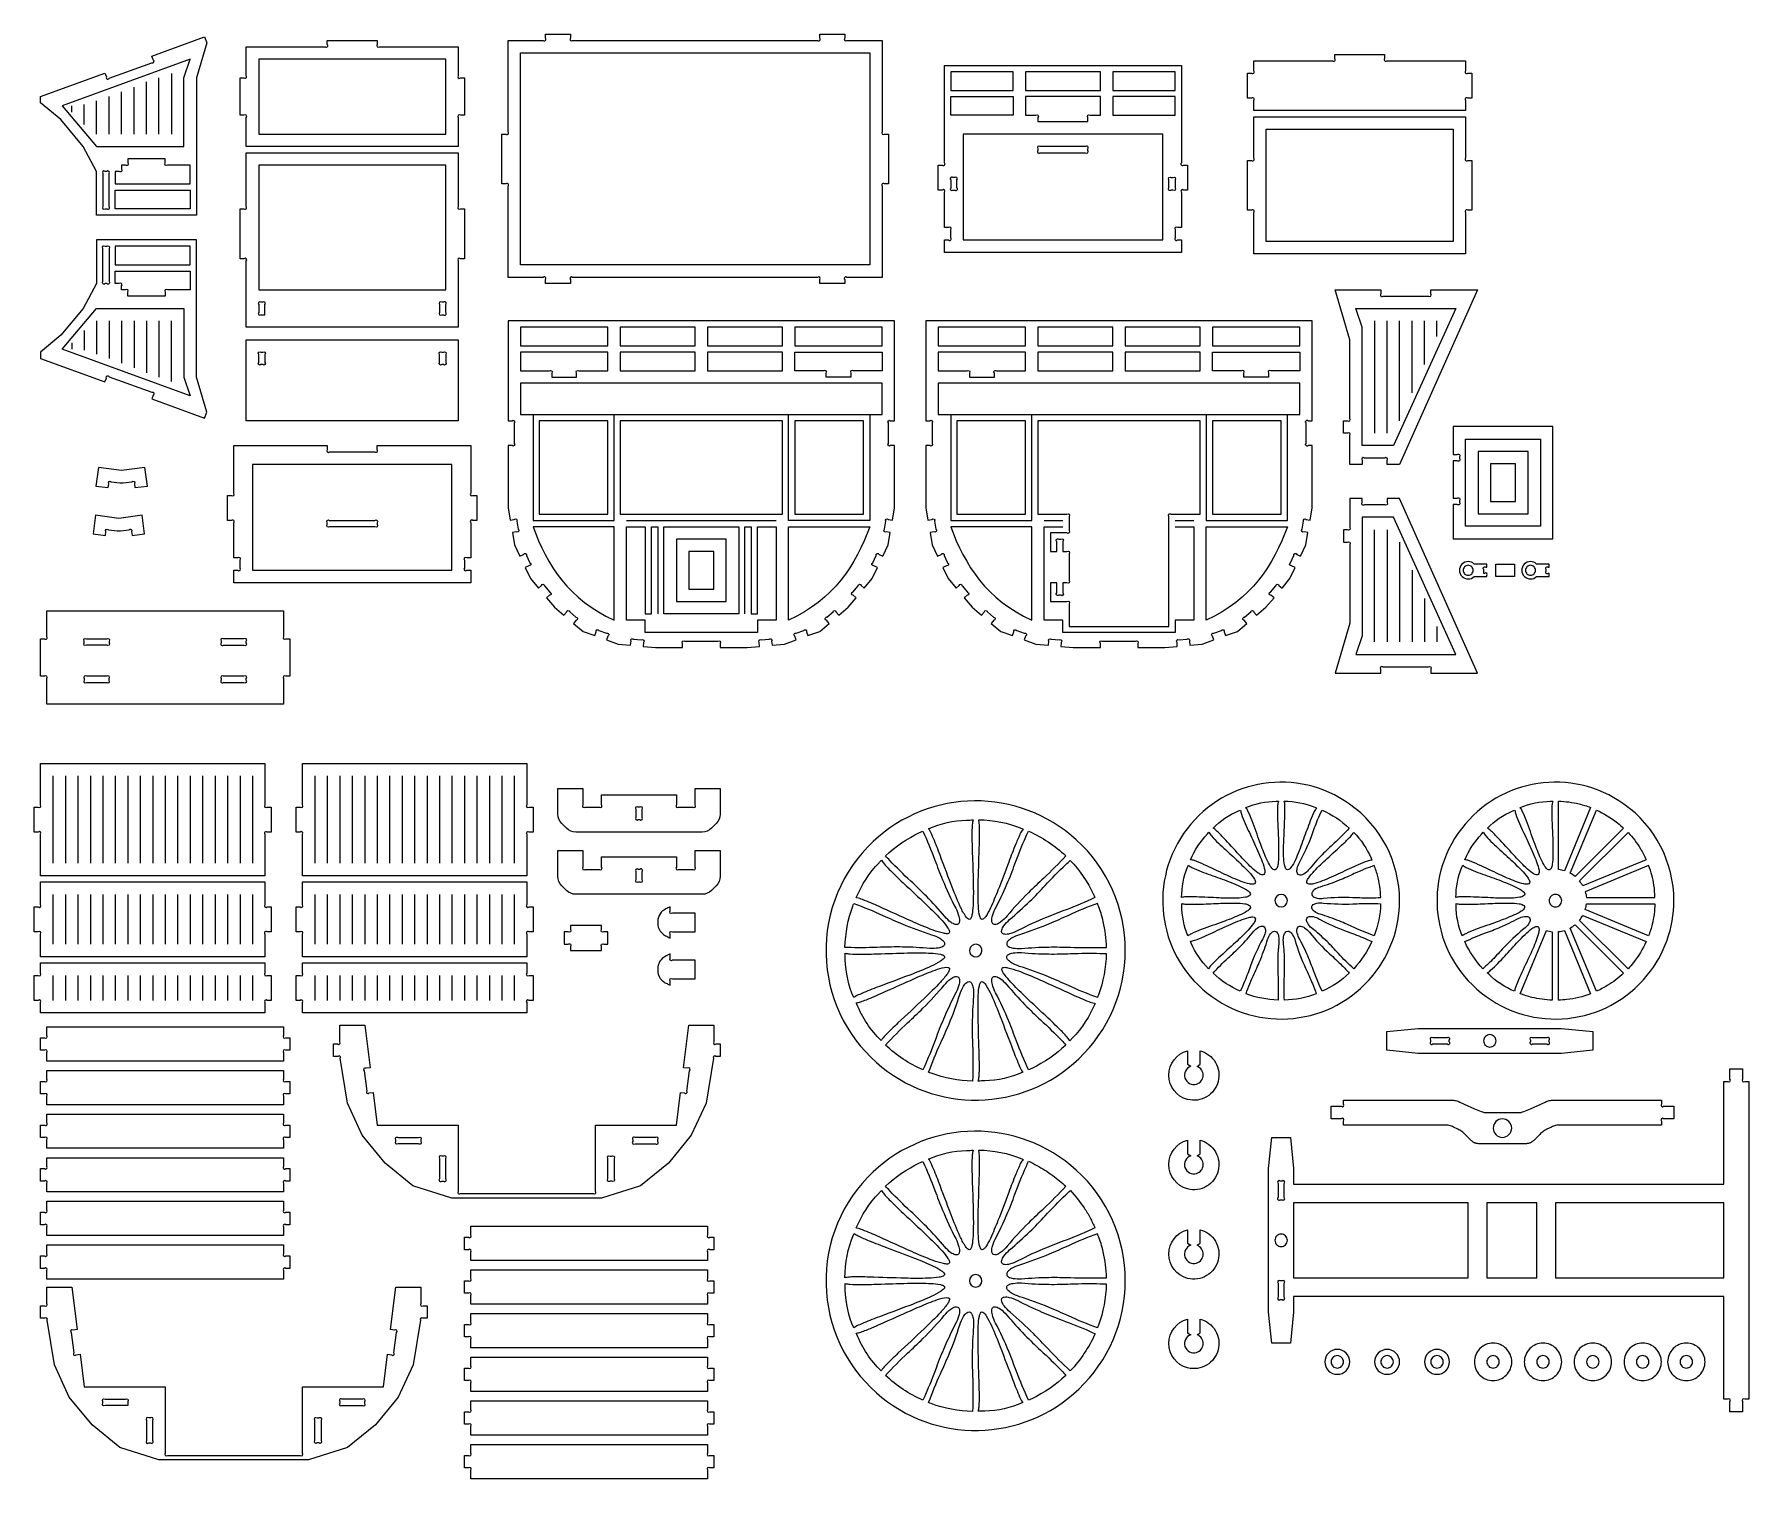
# Model space of a CAD drawing. Extents: x -12 to 125, y -26 to 90.
import ezdxf

# ---------------------------------------------------------------- set-up
doc = ezdxf.new("R2010")
doc.units = 0
doc.header["$MEASUREMENT"] = 0
doc.layers.get('0').update_dxf_attribs({"linetype": 'CONTINUOUS'})
doc.layers.add('ENGRAVE', color=1, linetype='CONTINUOUS')

msp = doc.modelspace()

# ---------------------------------------------------------------- linework, layer by layer
for points in [[(-7.31, 75.17), (-7.31, 78.67), (-8.4, 80.66), (-10.19, 82.83), (-11.81, 84.17), (-11.81, 84.67), (-6.64, 86.55), (-6.53, 86.25, 1), (-6.3, 86.14), (-2.88, 87.39, 1), (-2.77, 87.62), (-2.88, 87.92), (1.35, 89.46), (1.52, 88.99), (0.69, 86.17), (0.69, 75.17)], [(28.69, 69.67), (28.69, 69.99, 1), (28.51, 70.17), (25.69, 70.17), (25.69, 77.49, 1), (25.51, 77.67), (25.19, 77.67), (25.19, 81.67), (25.51, 81.67, 1), (25.69, 81.85), (25.69, 89.17), (28.51, 89.17, 1), (28.69, 89.35), (28.69, 89.67), (30.69, 89.67), (30.69, 89.35, 1), (30.87, 89.17), (50.51, 89.17, 1), (50.69, 89.35), (50.69, 89.67), (52.69, 89.67), (52.69, 89.35, 1), (52.87, 89.17), (55.7, 89.17), (55.7, 81.85, 1), (55.88, 81.67), (56.2, 81.67), (56.2, 77.67), (55.88, 77.67, 1), (55.7, 77.49), (55.7, 70.17), (52.87, 70.17, 1), (52.69, 69.99), (52.69, 69.67), (50.69, 69.67), (50.69, 69.99, 1), (50.51, 70.17), (30.87, 70.17, 1), (30.69, 69.99), (30.69, 69.67)], [(4.69, 80.67), (4.69, 82.99, 1), (4.51, 83.17), (4.19, 83.17), (4.19, 86.17), (4.51, 86.17, 1), (4.69, 86.35), (4.69, 88.67), (11.01, 88.67, 1), (11.19, 88.85), (11.19, 89.17), (15.19, 89.17), (15.19, 88.85, 1), (15.37, 88.67), (21.69, 88.67), (21.69, 86.35, 1), (21.87, 86.17), (22.19, 86.17), (22.19, 83.17), (21.87, 83.17, 1), (21.69, 82.99), (21.69, 80.67)], [(85.49, 83.55), (85.49, 84.37, 1), (85.31, 84.55), (84.99, 84.55), (84.99, 86.55), (85.31, 86.55, 1), (85.49, 86.73), (85.49, 87.55), (91.81, 87.55, 1), (91.99, 87.73), (91.99, 88.05), (95.99, 88.05), (95.99, 87.73, 1), (96.16, 87.55), (102.49, 87.55), (102.49, 86.73, 1), (102.66, 86.55), (102.99, 86.55), (102.99, 84.55), (102.66, 84.55, 1), (102.49, 84.37), (102.49, 83.55)], [(60.69, 72.17), (60.69, 73.17), (61.01, 73.17, 1), (61.19, 73.35), (61.19, 73.99, 1), (61.01, 74.17), (60.69, 74.17), (60.69, 76.99, 1), (60.51, 77.17), (60.19, 77.17), (60.19, 79.17), (60.51, 79.17, 1), (60.69, 79.35), (60.69, 87.17), (79.69, 87.17), (79.69, 79.35, 1), (79.87, 79.17), (80.19, 79.17), (80.19, 77.17), (79.87, 77.17, 1), (79.69, 76.99), (79.69, 74.17), (79.37, 74.17, 1), (79.19, 73.99), (79.19, 73.35, 1), (79.37, 73.17), (79.69, 73.17), (79.69, 72.17)], [(67.19, 84.67), (67.19, 83.17), (68.01, 83.17, -1), (68.19, 82.99), (68.19, 82.67), (72.19, 82.67), (72.19, 82.99, -1), (72.37, 83.17), (73.19, 83.17), (73.19, 84.67)], [(85.49, 72.05), (85.49, 75.37, 1), (85.31, 75.55), (84.99, 75.55), (84.99, 79.55), (85.31, 79.55, 1), (85.49, 79.73), (85.49, 83.05), (102.49, 83.05), (102.49, 79.73, 1), (102.66, 79.55), (102.99, 79.55), (102.99, 75.55), (102.66, 75.55, 1), (102.49, 75.37), (102.49, 72.05)], [(4.69, 66.17), (4.69, 71.49, 1), (4.51, 71.67), (4.19, 71.67), (4.19, 75.67), (4.51, 75.67, 1), (4.69, 75.85), (4.69, 80.17), (21.69, 80.17), (21.69, 75.85, 1), (21.87, 75.67), (22.19, 75.67), (22.19, 71.67), (21.87, 71.67, 1), (21.69, 71.49), (21.69, 66.17)], [(68.37, 80.17), (72.01, 80.17, 1), (72.19, 80.35), (72.19, 80.49, 1), (72.01, 80.67), (68.37, 80.67, 1), (68.19, 80.49), (68.19, 80.35, 1)], [(-6.81, 78.49), (-6.81, 75.85, 1), (-6.63, 75.67), (-6.49, 75.67, 1), (-6.31, 75.85), (-6.31, 78.49, 1), (-6.49, 78.67), (-6.63, 78.67, 1)], [(0.19, 77.67), (0.19, 79.17), (-1.63, 79.17, -1), (-1.81, 79.35), (-1.81, 79.67), (-4.81, 79.67), (-4.81, 79.35, -1), (-4.99, 79.17), (-5.31, 79.17), (-5.31, 78.85, -1), (-5.49, 78.67), (-5.81, 78.67), (-5.81, 77.67)], [(61.19, 77.99), (61.19, 77.35, 1), (61.37, 77.17), (61.51, 77.17, 1), (61.69, 77.35), (61.69, 77.99, 1), (61.51, 78.17), (61.37, 78.17, 1)], [(78.87, 78.17), (79.01, 78.17, -1), (79.19, 77.99), (79.19, 77.35, -1), (79.01, 77.17), (78.87, 77.17, -1), (78.69, 77.35), (78.69, 77.99, -1)], [(-7.31, 73.17), (-7.31, 69.67), (-8.4, 67.68), (-10.19, 65.52), (-11.81, 64.17), (-11.81, 63.67), (-6.64, 61.79), (-6.53, 62.09, -1), (-6.3, 62.2), (-2.88, 60.95, -1), (-2.77, 60.73), (-2.88, 60.42), (1.35, 58.88), (1.52, 59.35), (0.69, 62.17), (0.69, 73.17)], [(-6.31, 72.49), (-6.31, 69.85, -1), (-6.49, 69.67), (-6.63, 69.67, -1), (-6.81, 69.85), (-6.81, 72.49, -1), (-6.63, 72.67), (-6.49, 72.67, -1)], [(0.19, 70.67), (0.19, 69.17), (-1.63, 69.17, 1), (-1.81, 68.99), (-1.81, 68.67), (-4.81, 68.67), (-4.81, 68.99, 1), (-4.99, 69.17), (-5.31, 69.17), (-5.31, 69.49, 1), (-5.49, 69.67), (-5.81, 69.67), (-5.81, 70.67)], [(93.19, 55.17), (93.19, 57.49, 1), (93.01, 57.67), (92.69, 57.67), (92.69, 58.67), (93.01, 58.67, 1), (93.19, 58.85), (93.19, 65.17), (92.03, 69.17), (95.69, 69.17), (95.69, 68.85, 1), (95.87, 68.67), (99.51, 68.67, 1), (99.69, 68.85), (99.69, 69.17), (103.44, 69.17), (97.19, 55.17), (96.19, 55.17), (96.19, 55.49, 1), (96.01, 55.67), (94.37, 55.67, 1), (94.19, 55.49), (94.19, 55.17)], [(5.69, 67.99), (5.69, 67.35, 1), (5.87, 67.17), (6.19, 67.17), (6.19, 67.99, 1), (6.01, 68.17), (5.87, 68.17, 1)], [(20.19, 67.99), (20.19, 67.35, 1), (20.37, 67.17), (20.51, 67.17, 1), (20.69, 67.35), (20.69, 67.99, 1), (20.51, 68.17), (20.37, 68.17, 1)], [(56.69, 51.67), (56.69, 56.67), (56.37, 56.67, -1), (56.19, 56.85), (56.19, 58.49, -1), (56.37, 58.67), (56.69, 58.67), (56.69, 66.67), (25.69, 66.67), (25.69, 58.67), (26.01, 58.67, -1), (26.19, 58.49), (26.19, 56.85, -1), (26.01, 56.67), (25.69, 56.67), (25.69, 51.67), (25.86, 50.69), (26.18, 50.74, -1), (26.39, 50.6), (26.5, 49.96, -1), (26.36, 49.76), (26.04, 49.7), (26.21, 48.72), (26.63, 47.81), (26.93, 47.95, -1), (27.16, 47.86), (27.44, 47.28, -1), (27.35, 47.04), (27.06, 46.9), (27.48, 46), (28.12, 45.23), (28.37, 45.44, -1), (28.62, 45.42), (29.04, 44.92, -1), (29.01, 44.67), (28.77, 44.47), (29.41, 43.7), (30.17, 43.06), (30.38, 43.3, -1), (30.63, 43.33), (31.13, 42.91, -1), (31.15, 42.66), (30.94, 42.41), (31.71, 41.77), (32.65, 41.43), (32.76, 41.73, -1), (32.98, 41.84), (33.59, 41.62, -1), (33.7, 41.39), (33.59, 41.09), (34.53, 40.74), (35.52, 40.66), (35.55, 40.98, -1), (35.74, 41.14), (36.39, 41.08, -1), (36.55, 40.89), (36.52, 40.57), (37.51, 40.48), (39.69, 40.48), (39.69, 40.81, -1), (39.87, 40.98), (42.51, 40.98, -1), (42.69, 40.81), (42.69, 40.48), (44.87, 40.48), (45.86, 40.57), (45.84, 40.89, -1), (46, 41.08), (46.64, 41.14, -1), (46.83, 40.98), (46.86, 40.66), (47.86, 40.74), (48.8, 41.09), (48.69, 41.39, -1), (48.79, 41.62), (49.4, 41.84, -1), (49.62, 41.73), (49.74, 41.43), (50.68, 41.77), (51.44, 42.41), (51.23, 42.66, -1), (51.26, 42.91), (51.75, 43.33, -1), (52, 43.3), (52.21, 43.06), (52.97, 43.7), (53.62, 44.47), (53.37, 44.67, -1), (53.35, 44.92), (53.76, 45.42, -1), (54.01, 45.44), (54.26, 45.23), (54.9, 46), (55.32, 46.9), (55.03, 47.04, -1), (54.95, 47.28), (55.22, 47.86, -1), (55.45, 47.95), (55.75, 47.81), (56.17, 48.72), (56.34, 49.7), (56.03, 49.76, -1), (55.88, 49.96), (55.99, 50.6, -1), (56.2, 50.74), (56.52, 50.69)], [(90.19, 51.67), (90.19, 56.67), (89.87, 56.67, -1), (89.69, 56.85), (89.69, 58.49, -1), (89.87, 58.67), (90.19, 58.67), (90.19, 66.67), (59.19, 66.67), (59.19, 58.67), (59.51, 58.67, -1), (59.69, 58.49), (59.69, 56.85, -1), (59.51, 56.67), (59.19, 56.67), (59.19, 51.67), (59.36, 50.69), (59.68, 50.74, -1), (59.89, 50.6), (60, 49.96, -1), (59.86, 49.76), (59.54, 49.7), (59.71, 48.72), (60.13, 47.81), (60.43, 47.95, -1), (60.66, 47.86), (60.94, 47.28, -1), (60.85, 47.04), (60.56, 46.9), (60.98, 46), (61.62, 45.23), (61.87, 45.44, -1), (62.12, 45.42), (62.54, 44.92, -1), (62.51, 44.67), (62.27, 44.47), (62.91, 43.7), (63.67, 43.06), (63.88, 43.3, -1), (64.13, 43.33), (64.63, 42.91, -1), (64.65, 42.66), (64.44, 42.41), (65.21, 41.77), (66.15, 41.43), (66.26, 41.73, -1), (66.48, 41.84), (67.09, 41.62, -1), (67.2, 41.39), (67.09, 41.09), (68.03, 40.74), (69.02, 40.66), (69.05, 40.98, -1), (69.24, 41.14), (69.89, 41.08, -1), (70.05, 40.89), (70.02, 40.57), (71.01, 40.48), (73.19, 40.48), (73.19, 40.81, -1), (73.37, 40.98), (76.01, 40.98, -1), (76.19, 40.81), (76.19, 40.48), (78.37, 40.48), (79.36, 40.57), (79.34, 40.89, -1), (79.5, 41.08), (80.14, 41.14, -1), (80.33, 40.98), (80.36, 40.66), (81.36, 40.74), (82.3, 41.09), (82.19, 41.39, -1), (82.29, 41.62), (82.9, 41.84, -1), (83.12, 41.73), (83.24, 41.43), (84.18, 41.77), (84.94, 42.41), (84.73, 42.66, -1), (84.76, 42.91), (85.25, 43.33, -1), (85.5, 43.3), (85.71, 43.06), (86.47, 43.7), (87.12, 44.47), (86.87, 44.67, -1), (86.85, 44.92), (87.26, 45.42, -1), (87.51, 45.44), (87.76, 45.23), (88.4, 46), (88.82, 46.9), (88.53, 47.04, -1), (88.45, 47.28), (88.72, 47.86, -1), (88.95, 47.95), (89.25, 47.81), (89.67, 48.72), (89.84, 49.7), (89.53, 49.76, -1), (89.38, 49.96), (89.49, 50.6, -1), (89.7, 50.74), (90.02, 50.69)], [(6.19, 63.99), (6.19, 63.35, -1), (6.01, 63.17), (5.87, 63.17, -1), (5.69, 63.35), (5.69, 63.99, -1), (5.87, 64.17), (6.01, 64.17, -1)], [(20.37, 64.17), (20.51, 64.17, -1), (20.69, 63.99), (20.69, 63.35, -1), (20.51, 63.17), (20.37, 63.17, -1), (20.19, 63.35), (20.19, 63.99, -1)], [(26.69, 64.17), (26.69, 62.67), (29.01, 62.67, -1), (29.19, 62.49), (29.19, 62.17), (31.19, 62.17), (31.19, 62.49, -1), (31.37, 62.67), (33.69, 62.67), (33.69, 64.17)], [(55.69, 64.17), (55.69, 62.67), (53.37, 62.67, 1), (53.19, 62.49), (53.19, 62.17), (51.19, 62.17), (51.19, 62.49, 1), (51.01, 62.67), (48.69, 62.67), (48.69, 64.17)], [(60.19, 64.17), (60.19, 62.67), (62.51, 62.67, -1), (62.69, 62.49), (62.69, 62.17), (64.69, 62.17), (64.69, 62.49, -1), (64.87, 62.67), (67.19, 62.67), (67.19, 64.17)], [(89.19, 64.17), (89.19, 62.67), (86.87, 62.67, 1), (86.69, 62.49), (86.69, 62.17), (84.69, 62.17), (84.69, 62.49, 1), (84.51, 62.67), (82.19, 62.67), (82.19, 64.17)], [(68.19, 58.67), (68.19, 51.17), (70.51, 51.17, -1), (70.69, 50.99), (70.69, 49.85, -1), (70.51, 49.67), (69.19, 49.67), (69.19, 48.17), (69.69, 48.17), (69.69, 48.99, -1), (69.87, 49.17), (70.01, 49.17, -1), (70.19, 48.99), (70.19, 48.17), (70.51, 48.17, -1), (70.69, 47.99), (70.69, 45.85, -1), (70.51, 45.67), (70.19, 45.67), (70.19, 44.85, -1), (70.01, 44.67), (69.87, 44.67, -1), (69.69, 44.85), (69.69, 45.67), (69.19, 45.67), (69.19, 44.17), (70.51, 44.17, -1), (70.69, 43.99), (70.69, 42.17), (78.69, 42.17), (78.69, 50.99, -1), (78.87, 51.17), (81.19, 51.17), (81.19, 58.67)], [(109.49, 58.2), (101.49, 58.2), (101.49, 55.95), (101.81, 55.95, -1), (101.99, 55.78), (101.99, 55.63, -1), (101.81, 55.45), (101.49, 55.45), (101.49, 52.45), (101.81, 52.45, -1), (101.99, 52.28), (101.99, 52.13, -1), (101.81, 51.95), (101.49, 51.95), (101.49, 49.2), (109.49, 49.2)], [(3.69, 45.67), (3.69, 46.67), (4.01, 46.67, 1), (4.19, 46.85), (4.19, 47.49, 1), (4.01, 47.67), (3.69, 47.67), (3.69, 50.49, 1), (3.51, 50.67), (3.19, 50.67), (3.19, 52.67), (3.51, 52.67, 1), (3.69, 52.85), (3.69, 56.67), (11.19, 56.67), (11.19, 56.35, 1), (11.37, 56.17), (15.01, 56.17, 1), (15.19, 56.35), (15.19, 56.67), (22.69, 56.67), (22.69, 52.85, 1), (22.87, 52.67), (23.19, 52.67), (23.19, 50.67), (22.87, 50.67, 1), (22.69, 50.49), (22.69, 47.67), (22.37, 47.67, 1), (22.19, 47.49), (22.19, 46.85, 1), (22.37, 46.67), (22.69, 46.67), (22.69, 45.67)], [(-5.18, 53.68), (-4.48, 53.77, -1), (-4.28, 53.62), (-4.24, 53.3), (-3.24, 53.43), (-3.44, 54.92), (-5.31, 54.67), (-7.17, 54.92), (-7.37, 53.43), (-6.38, 53.3), (-6.34, 53.62, -1), (-6.14, 53.77), (-5.44, 53.68)], [(93.19, 52.42), (93.19, 50.1, -1), (93.01, 49.92), (92.69, 49.92), (92.69, 48.92), (93.01, 48.92, -1), (93.19, 48.74), (93.19, 42.42), (92.03, 38.42), (95.69, 38.42), (95.69, 38.74, -1), (95.87, 38.92), (99.51, 38.92, -1), (99.69, 38.74), (99.69, 38.42), (103.44, 38.42), (97.19, 52.42), (96.19, 52.42), (96.19, 52.1, -1), (96.01, 51.92), (94.37, 51.92, -1), (94.19, 52.1), (94.19, 52.42)], [(-5.4, 49.84), (-4.7, 49.93, -1), (-4.51, 49.78), (-4.46, 49.46), (-3.47, 49.59), (-3.67, 51.08), (-5.53, 50.83), (-7.4, 51.08), (-7.6, 49.59), (-6.61, 49.46), (-6.56, 49.78, -1), (-6.37, 49.93), (-5.67, 49.84)], [(11.37, 50.67), (15.01, 50.67, -1), (15.19, 50.49), (15.19, 50.35, -1), (15.01, 50.17), (11.37, 50.17, -1), (11.19, 50.35), (11.19, 50.49, -1)], [(103.18, 47.17, 0.41271), (102.19, 47.16, 0.41271), (102.2, 46.18, 0.41145), (103.18, 46.17), (104.19, 46.17), (104.19, 46.24, 1), (104.01, 46.42), (103.94, 46.42), (103.94, 46.74, -1), (104.12, 46.92), (104.19, 46.92), (104.19, 47.17)], [(102.69, 46.27, 0.414214), (103.09, 46.67, 0.414214), (102.69, 47.07, 0.414214), (102.29, 46.67, 0.414214)], [(108.18, 47.17, 0.41271), (107.19, 47.16, 0.41271), (107.2, 46.18, 0.41145), (108.18, 46.17), (109.19, 46.17), (109.19, 46.42), (109.12, 46.42, -1), (108.94, 46.6), (108.94, 46.74, -1), (109.12, 46.92), (109.19, 46.92), (109.19, 47.17)], [(107.69, 46.27, 0.414214), (108.09, 46.67, 0.414214), (107.69, 47.07, 0.414214), (107.29, 46.67, 0.414214)], [(-11.31, 35.92), (-11.31, 37.99, 1), (-11.49, 38.17), (-11.81, 38.17), (-11.81, 41.17), (-11.49, 41.17, 1), (-11.31, 41.35), (-11.31, 43.42), (7.69, 43.42), (7.69, 41.35, 1), (7.87, 41.17), (8.19, 41.17), (8.19, 38.17), (7.87, 38.17, 1), (7.69, 37.99), (7.69, 35.92)], [(-8.13, 41.17), (-6.49, 41.17, -1), (-6.31, 40.99), (-6.31, 40.85, -1), (-6.49, 40.67), (-8.13, 40.67, -1), (-8.31, 40.85), (-8.31, 40.99, -1)], [(2.87, 40.67), (4.51, 40.67, 1), (4.69, 40.85), (4.69, 40.99, 1), (4.51, 41.17), (2.87, 41.17, 1), (2.69, 40.99), (2.69, 40.85, 1)], [(-8.13, 37.67), (-6.49, 37.67, 1), (-6.31, 37.85), (-6.31, 37.99, 1), (-6.49, 38.17), (-8.13, 38.17, 1), (-8.31, 37.99), (-8.31, 37.85, 1)], [(4.51, 38.17), (2.87, 38.17, 1), (2.69, 37.99), (2.69, 37.85, 1), (2.87, 37.67), (4.51, 37.67, 1), (4.69, 37.85), (4.69, 37.99, 1)], [(-11.81, 22.17), (-11.81, 25.49, 1), (-11.99, 25.67), (-12.31, 25.67), (-12.31, 27.67), (-11.99, 27.67, 1), (-11.81, 27.85), (-11.81, 31.17), (6.19, 31.17), (6.19, 27.85, 1), (6.37, 27.67), (6.69, 27.67), (6.69, 25.67), (6.37, 25.67, 1), (6.19, 25.49), (6.19, 22.17)], [(9.19, 22.17), (9.19, 25.49, 1), (9.01, 25.67), (8.69, 25.67), (8.69, 27.67), (9.01, 27.67, 1), (9.19, 27.85), (9.19, 31.17), (27.19, 31.17), (27.19, 27.85, 1), (27.37, 27.67), (27.69, 27.67), (27.69, 25.67), (27.37, 25.67, 1), (27.19, 25.49), (27.19, 22.17)], [(29.69, 29.17), (31.69, 29.17), (31.69, 27.85, 1), (31.87, 27.67), (33.01, 27.67, 1), (33.19, 27.85), (33.19, 28.67), (39.19, 28.67), (39.19, 27.85, 1), (39.37, 27.67), (40.51, 27.67, 1), (40.69, 27.85), (40.69, 29.17), (42.69, 29.17), (42.69, 27.11, -0.198916), (42.38, 26.36), (42, 25.98, -0.198915), (41.25, 25.67), (31.13, 25.67, -0.198915), (30.38, 25.98), (30, 26.36, -0.198914), (29.69, 27.11)], [(97.19, 20.17, 0.243282), (93.18, 27.92, 0.404072), (80.15, 25.94, 0.407608), (81.74, 12.77, 0.412885), (95.06, 14.18, 0.172941)], [(119.19, 20.17, 0.243282), (115.18, 27.92, 0.404072), (102.15, 25.94, 0.407609), (103.74, 12.77, 0.412885), (117.06, 14.18, 0.172941)], [(35.94, 27.49), (35.94, 26.85, 1), (36.12, 26.67), (36.26, 26.67, 1), (36.44, 26.85), (36.44, 27.49, 1), (36.26, 27.67), (36.12, 27.67, 1)], [(75.19, 16.17, 0.21178), (71.26, 25.05, 0.391929), (54.97, 24.91, 0.213524), (51.19, 15.87, 0.208326), (55.23, 7.19, 0.390197), (71.47, 7.49, 0.205517)], [(84.87, 27.64, -0.099565), (87.3, 28.14), (87.47, 28.14, 0.070307), (87.41, 27.8, 0.025895), (87.4, 26.99, 0.005837), (87.46, 25.4, -0.01601), (87.49, 23.81, -0.036411), (87.44, 23.09, -0.07724), (87.34, 22.76, -0.193502), (87.22, 22.64, -0.246041), (87.06, 22.68, -0.090618), (86.84, 22.91, -0.040959), (86.52, 23.53, -0.017856), (85.99, 24.85, 0.003032), (85.36, 26.57, 0.023885), (85.03, 27.36, 0.055063)], [(87.94, 28.15, -0.093763), (90.38, 27.68), (90.54, 27.61, 0.070307), (90.35, 27.33, 0.026135), (90.03, 26.58, 0.005976), (89.48, 25.09, -0.015999), (88.91, 23.62, -0.036365), (88.58, 22.97, -0.07668), (88.36, 22.7, -0.192132), (88.21, 22.64, -0.247601), (88.07, 22.73, -0.092119), (87.96, 23.03, -0.041009), (87.89, 23.72, -0.018067), (87.91, 25.15, 0.002962), (87.99, 26.97, 0.023921), (87.99, 27.83, 0.055321)], [(106.87, 27.64, -0.099565), (109.3, 28.14), (109.47, 28.14, 0.070307), (109.41, 27.8, 0.025895), (109.4, 26.99, 0.005837), (109.46, 25.4, -0.01601), (109.49, 23.81, -0.036411), (109.44, 23.09, -0.07724), (109.34, 22.76, -0.193504), (109.22, 22.64, -0.24604), (109.06, 22.68, -0.090617), (108.84, 22.91, -0.040959), (108.52, 23.53, -0.017856), (107.99, 24.85, 0.003032), (107.36, 26.57, 0.023885), (107.03, 27.36, 0.055063)], [(109.94, 28.15, -0.053553), (111.59, 27.93, -0.032919), (112.51, 27.64), (110.41, 22.56, 0.049855), (109.94, 22.66)], [(59.41, 25.94, -0.095029), (62.46, 26.63, -0.012169), (62.98, 26.64, 0.058538), (62.92, 26.28, 0.023125), (62.89, 25.31, 0.00662), (62.93, 23.74, -0.004803), (63, 21.32, -0.017644), (62.98, 19.77, -0.040554), (62.89, 19, -0.081454), (62.8, 18.75, -0.243498), (62.69, 18.67, -0.198617), (62.54, 18.73, -0.071237), (62.34, 18.98, -0.035072), (61.93, 19.76, -0.015759), (61.22, 21.47, -0.001102), (60.21, 24.15, 0.015937), (59.67, 25.48, 0.036348), (59.45, 25.9)], [(63.44, 26.65, -0.100712), (66.89, 25.96), (67, 25.91, 0.058805), (66.8, 25.6, 0.023291), (66.41, 24.72, 0.006699), (65.84, 23.26, -0.004741), (64.98, 21, -0.017578), (64.37, 19.58, -0.040394), (64, 18.9, -0.080995), (63.82, 18.71, -0.242503), (63.68, 18.67, -0.199662), (63.57, 18.78, -0.071689), (63.48, 19.09, -0.035245), (63.4, 19.97, -0.015833), (63.4, 21.82, -0.001152), (63.49, 24.69, 0.015881), (63.5, 26.12, 0.036248), (63.45, 26.6)], [(82.23, 25.99, -0.09623), (84.28, 27.38), (84.44, 27.44, 0.07041), (84.51, 27.11, 0.026017), (84.81, 26.35, 0.005895), (85.48, 24.91, -0.016027), (86.11, 23.46, -0.036448), (86.34, 22.77, -0.077155), (86.38, 22.43, -0.192541), (86.31, 22.28, -0.24616), (86.14, 22.24, -0.091184), (85.86, 22.38, -0.041205), (85.32, 22.82, -0.017959), (84.33, 23.85, 0.003012), (83.09, 25.19, 0.023918), (82.48, 25.8, 0.055117)], [(90.97, 27.44, -0.081762), (93.15, 25.99, -0.024137), (91.94, 24.77, 0.011756), (90.98, 23.85, 0.022775), (89.89, 22.63, -0.081665), (89.51, 22.3, -0.147369), (89.21, 22.21, -0.337047), (88.97, 22.42, -0.114833), (88.98, 22.74, -0.073818), (89.17, 23.24, 0.036955), (90.14, 25.39, -0.010558), (90.62, 26.66, -0.012707)], [(104.23, 25.99, -0.096231), (106.28, 27.38), (106.44, 27.44, 0.07041), (106.51, 27.11, 0.026017), (106.81, 26.35, 0.005895), (107.48, 24.91, -0.016027), (108.11, 23.46, -0.036448), (108.34, 22.77, -0.077154), (108.38, 22.43, -0.19254), (108.31, 22.28, -0.246161), (108.14, 22.24, -0.091185), (107.86, 22.38, -0.041205), (107.32, 22.82, -0.017959), (106.33, 23.85, 0.003012), (105.09, 25.19, 0.023918), (104.48, 25.8, 0.055118)], [(112.97, 27.44, -0.063904), (114.66, 26.42, -0.021632), (115.16, 25.99), (111.27, 22.1, 0.049792), (110.87, 22.37)], [(55.96, 23.76, -0.0811), (58.69, 25.63, -0.007919), (58.95, 25.74, -0.019395), (59.92, 23.43, 0.007964), (60.53, 21.85, 0.02097), (61.59, 19.56, -0.055565), (61.85, 18.89, -0.095384), (61.89, 18.49, -0.199945), (61.79, 18.29, -0.220985), (61.56, 18.26, -0.098592), (61.21, 18.43, -0.054984), (60.72, 18.89, 0.015697), (59.24, 20.52, 0.012322), (57.98, 21.74, -0.01614), (56.3, 23.4, -0.003727)], [(67.43, 25.75, -0.084092), (70.42, 23.76, -0.019446), (68.65, 21.98, 0.007978), (67.42, 20.8, 0.021038), (65.72, 18.95, -0.055487), (65.19, 18.45, -0.095059), (64.84, 18.26, -0.199296), (64.61, 18.28, -0.221639), (64.5, 18.47, -0.098933), (64.52, 18.87, -0.055064), (64.76, 19.5, 0.015637), (65.7, 21.48, 0.012299), (66.34, 23.11, -0.016105), (67.22, 25.3, -0.003715)], [(80.42, 23.45, -0.092933), (81.79, 25.53), (81.9, 25.65, 0.070364), (82.1, 25.37, 0.026043), (82.66, 24.78, 0.005927), (83.83, 23.7, -0.015985), (84.97, 22.61, -0.036383), (85.45, 22.05, -0.077029), (85.61, 21.75, -0.192453), (85.61, 21.59, -0.246597), (85.47, 21.49, -0.091164), (85.15, 21.51, -0.041164), (84.49, 21.71, -0.017945), (83.18, 22.28, 0.002975), (81.52, 23.05, 0.023842), (80.73, 23.38, 0.055062)], [(93.51, 25.64, -0.096223), (94.9, 23.58), (94.96, 23.42, 0.070195), (94.63, 23.35, 0.025969), (93.87, 23.05, 0.005881), (92.43, 22.38, -0.01602), (90.98, 21.75, -0.036385), (90.29, 21.52, -0.076886), (89.95, 21.49, -0.193248), (89.8, 21.55, -0.247055), (89.76, 21.72, -0.091537), (89.9, 22, -0.041283), (90.34, 22.54, -0.01797), (91.37, 23.54, 0.003023), (92.71, 24.77, 0.023953), (93.32, 25.38, 0.055242)], [(102.42, 23.45, -0.092933), (103.79, 25.53), (103.9, 25.65, 0.070364), (104.1, 25.37, 0.026043), (104.66, 24.78, 0.005927), (105.83, 23.7, -0.015985), (106.97, 22.61, -0.036383), (107.45, 22.05, -0.077028), (107.61, 21.75, -0.192453), (107.61, 21.59, -0.246597), (107.47, 21.49, -0.091164), (107.15, 21.51, -0.041164), (106.49, 21.71, -0.017945), (105.18, 22.28, 0.002975), (103.52, 23.05, 0.023842), (102.73, 23.38, 0.055062)], [(115.51, 25.64, -0.054313), (116.51, 24.33, -0.034954), (116.96, 23.45), (111.89, 21.35, 0.05162), (111.62, 21.75)], [(29.69, 24.18), (31.69, 24.18), (31.69, 22.86, 1), (31.87, 22.68), (33.01, 22.68, 1), (33.19, 22.86), (33.19, 23.68), (39.19, 23.68), (39.19, 22.86, 1), (39.37, 22.68), (40.51, 22.68, 1), (40.69, 22.86), (40.69, 24.18), (42.69, 24.18), (42.69, 22.12, -0.198917), (42.38, 21.37), (42, 20.99, -0.198915), (41.25, 20.68), (31.13, 20.68, -0.198916), (30.38, 20.99), (30, 21.37, -0.198914), (29.69, 22.12)], [(53.62, 20.41, -0.094067), (55.44, 23.21, -0.006452), (55.64, 23.42, 0.058482), (55.86, 23.12, 0.023194), (56.52, 22.42, 0.006665), (57.65, 21.34, -0.00477), (59.41, 19.68, -0.017606), (60.5, 18.57, -0.04042), (60.97, 17.96, -0.080937), (61.09, 17.72, -0.241843), (61.07, 17.58, -0.200125), (60.92, 17.52, -0.071746), (60.6, 17.55, -0.035234), (59.77, 17.81, -0.015816), (58.06, 18.52, -0.001131), (55.44, 19.7, 0.015925), (54.12, 20.26, 0.03639), (53.67, 20.4)], [(70.78, 23.4, -0.081098), (72.65, 20.67, -0.007918), (72.76, 20.42, -0.019395), (70.45, 19.44, 0.007964), (68.87, 18.83, 0.020971), (66.58, 17.77, -0.055566), (65.91, 17.51, -0.095385), (65.51, 17.47, -0.199944), (65.31, 17.57, -0.220982), (65.28, 17.8, -0.098593), (65.45, 18.15, -0.054985), (65.91, 18.65, 0.015697), (67.54, 20.12, 0.012323), (68.76, 21.38, -0.01614), (70.42, 23.07, -0.003727)], [(35.94, 22.5), (35.94, 21.86, 1), (36.12, 21.68), (36.26, 21.68, 1), (36.44, 21.86), (36.44, 22.5, 1), (36.26, 22.68), (36.12, 22.68, 1)], [(79.71, 20.42, -0.093765), (80.18, 22.86), (80.25, 23.02, 0.070315), (80.53, 22.83, 0.026137), (81.28, 22.51, 0.005977), (82.77, 21.96, -0.015998), (84.24, 21.39, -0.036365), (84.89, 21.06, -0.076691), (85.16, 20.84, -0.192187), (85.23, 20.69, -0.247561), (85.13, 20.55, -0.092095), (84.83, 20.44, -0.041002), (84.14, 20.37, -0.018065), (82.71, 20.39, 0.002961), (80.89, 20.47, 0.023916), (80.03, 20.47, 0.055306)], [(95.16, 22.99, 0.023635), (93.56, 22.34, -0.012281), (92.35, 21.8, -0.022898), (90.81, 21.26, 0.081859), (90.35, 21.04, 0.148138), (90.16, 20.79, 0.336526), (90.26, 20.49, 0.122722), (90.59, 20.37, 0.066157), (91.1, 20.36, -0.036883), (93.45, 20.43, 0.011922), (94.89, 20.4, 0.011565), (95.68, 20.42, 0.053394), (95.42, 22.21, 0.022162), (95.27, 22.69, 0.046501), (95.19, 22.9, -0.0553)], [(101.71, 20.42, -0.093765), (102.18, 22.86), (102.25, 23.02, 0.070315), (102.53, 22.83, 0.026137), (103.28, 22.51, 0.005977), (104.77, 21.96, -0.015998), (106.24, 21.39, -0.036365), (106.89, 21.06, -0.076691), (107.16, 20.84, -0.192187), (107.23, 20.69, -0.247562), (107.13, 20.55, -0.092096), (106.83, 20.44, -0.041002), (106.14, 20.37, -0.018065), (104.71, 20.39, 0.002961), (102.89, 20.47, 0.023916), (102.03, 20.47, 0.055306)], [(117.16, 22.99), (112.08, 20.89, -0.053218), (112.18, 20.42), (117.67, 20.42, 0.034923), (117.59, 21.42, 0.057453)], [(-11.81, 15.67), (-11.81, 17.49, 1), (-11.99, 17.67), (-12.31, 17.67), (-12.31, 19.67), (-11.99, 19.67, 1), (-11.81, 19.85), (-11.81, 21.67), (6.19, 21.67), (6.19, 19.85, 1), (6.37, 19.67), (6.69, 19.67), (6.69, 17.67), (6.37, 17.67, 1), (6.19, 17.49), (6.19, 15.67)], [(9.19, 15.67), (9.19, 17.49, 1), (9.01, 17.67), (8.69, 17.67), (8.69, 19.67), (9.01, 19.67, 1), (9.19, 19.85), (9.19, 21.67), (27.19, 21.67), (27.19, 19.85, 1), (27.37, 19.67), (27.69, 19.67), (27.69, 17.67), (27.37, 17.67, 1), (27.19, 17.49), (27.19, 15.67)], [(88.19, 20.17, 0.413694), (87.69, 20.67, 0.413694), (87.19, 20.17, 0.413694), (87.69, 19.67, 0.413694)], [(110.19, 20.17, 0.414214), (109.69, 20.67, 0.414214), (109.19, 20.17, 0.414214), (109.69, 19.67, 0.414214)], [(40.69, 19.17), (38.87, 19.17, -1), (38.69, 19.35), (38.69, 19.67, 0.021616), (38.33, 19.5, 0.08231), (37.98, 19.24, 0.158207), (37.71, 18.65, 0.097463), (37.74, 18.05, 0.177471), (38.15, 17.46, 0.02745), (38.32, 17.36, 0.020909), (38.69, 17.17), (38.69, 17.49, -1), (38.87, 17.67), (40.69, 17.67)], [(52.71, 16.42, -0.080926), (53.34, 19.73, -0.006161), (53.42, 19.94, -0.019468), (55.74, 18.99, 0.007993), (57.3, 18.3, 0.021052), (59.66, 17.44, -0.055552), (60.32, 17.15, -0.095381), (60.63, 16.89, -0.199994), (60.7, 16.68, -0.220989), (60.56, 16.49, -0.098561), (60.19, 16.37, -0.054961), (59.52, 16.34, 0.015624), (57.32, 16.45, 0.012271), (55.57, 16.43, -0.016076), (53.2, 16.4, -0.003712)], [(72.96, 19.95, 0.019109), (70.63, 18.99, -0.008366), (69.08, 18.3, -0.021161), (66.72, 17.44, 0.055541), (66.06, 17.15, 0.095456), (65.75, 16.89, 0.200243), (65.68, 16.68, 0.220828), (65.82, 16.49, 0.09843), (66.19, 16.37, 0.054919), (66.86, 16.34, -0.015643), (69.06, 16.45, -0.012199), (70.81, 16.43, 0.016088), (73.19, 16.41, 0.003692), (73.69, 16.42, 0.041816), (73.43, 18.49, 0.043776), (73, 19.84, -0.01839)], [(80.22, 17.35, -0.099534), (79.72, 19.78), (79.72, 19.95, 0.069908), (80.06, 19.89, 0.02587), (80.87, 19.88, 0.005829), (82.46, 19.94, -0.016058), (84.04, 19.97, -0.036407), (84.77, 19.92, -0.076829), (85.1, 19.82, -0.192741), (85.22, 19.7, -0.247519), (85.18, 19.53, -0.091694), (84.95, 19.32, -0.04131), (84.33, 19, -0.017962), (83.01, 18.47, 0.00306), (81.29, 17.85, 0.024038), (80.5, 17.51, 0.055453)], [(95.67, 19.92, -0.082819), (95.16, 17.36, -0.024196), (93.56, 18.01, 0.011783), (92.35, 18.54, 0.022842), (90.81, 19.08, -0.081778), (90.36, 19.3, -0.147303), (90.16, 19.55, -0.33666), (90.26, 19.85, -0.11501), (90.56, 19.97, -0.07396), (91.1, 19.98, 0.036957), (93.45, 19.91, -0.010559), (94.81, 19.94, -0.01271)], [(102.22, 17.35, -0.099534), (101.72, 19.78), (101.72, 19.95, 0.069908), (102.06, 19.89, 0.02587), (102.87, 19.88, 0.005829), (104.46, 19.94, -0.016058), (106.04, 19.97, -0.036406), (106.77, 19.92, -0.076828), (107.1, 19.82, -0.19274), (107.22, 19.7, -0.247519), (107.18, 19.53, -0.091694), (106.95, 19.32, -0.04131), (106.33, 19, -0.017962), (105.01, 18.47, 0.00306), (103.29, 17.85, 0.024038), (102.5, 17.51, 0.055454)], [(117.67, 19.92, -0.053554), (117.45, 18.28, -0.032921), (117.16, 17.35), (112.08, 19.45, 0.050043), (112.18, 19.92)], [(30.69, 18.17), (30.69, 17.85, -1), (30.51, 17.67), (30.19, 17.67), (30.19, 16.67), (30.51, 16.67, -1), (30.69, 16.49), (30.69, 16.17), (33.19, 16.17), (33.19, 16.49, -1), (33.37, 16.67), (33.69, 16.67), (33.69, 17.67), (33.37, 17.67, -1), (33.19, 17.85), (33.19, 18.17)], [(81.87, 14.71, -0.096214), (80.48, 16.76), (80.42, 16.92, 0.070195), (80.75, 16.99, 0.025968), (81.51, 17.29, 0.00588), (82.95, 17.96, -0.01602), (84.4, 18.59, -0.036386), (85.09, 18.82, -0.07689), (85.43, 18.86, -0.193258), (85.59, 18.79, -0.247045), (85.62, 18.62, -0.091533), (85.48, 18.34, -0.041282), (85.04, 17.8, -0.017969), (84.02, 16.81, 0.003023), (82.67, 15.57, 0.023954), (82.06, 14.96, 0.055241)], [(84.41, 12.9, -0.081764), (82.23, 14.35, -0.024137), (83.44, 15.58, 0.011756), (84.41, 16.49, 0.022775), (85.49, 17.71, -0.081665), (85.87, 18.04, -0.147369), (86.17, 18.13, -0.337046), (86.41, 17.92, -0.114833), (86.41, 17.6, -0.073818), (86.21, 17.1, 0.036955), (85.24, 14.95, -0.010558), (84.76, 13.68, -0.012707)], [(93.16, 14.35, -0.085642), (90.98, 12.9, -0.024071), (90.31, 14.49, 0.011729), (89.83, 15.73, 0.022704), (89.12, 17.19, -0.081669), (88.96, 17.68, -0.147437), (89, 17.99, -0.337056), (89.28, 18.12, -0.11477), (89.57, 18, -0.073791), (89.96, 17.63, 0.037039), (91.58, 15.91, -0.01058), (92.56, 14.98, -0.012737)], [(94.96, 16.89, -0.081757), (93.52, 14.71, -0.024121), (92.28, 15.93, 0.011754), (91.37, 16.89, 0.022747), (90.15, 17.97, -0.081645), (89.82, 18.35, -0.147767), (89.73, 18.65, -0.337211), (89.94, 18.89, -0.114429), (90.26, 18.89, -0.07364), (90.76, 18.69, 0.036892), (92.91, 17.72, -0.011871), (94.24, 17.21, -0.011612)], [(103.87, 14.71, -0.085637), (102.42, 16.88, -0.024043), (104.01, 17.55, 0.011709), (105.25, 18.03, 0.022695), (106.71, 18.74, -0.086406), (107.21, 18.9, -0.151427), (107.52, 18.86, -0.325771), (107.65, 18.58, -0.115248), (107.52, 18.29, -0.073889), (107.15, 17.9, 0.037057), (105.43, 16.28, -0.010593), (104.5, 15.3, -0.012743)], [(106.41, 12.9, -0.092929), (104.34, 14.26), (104.21, 14.38, 0.070284), (104.49, 14.58, 0.02605), (105.08, 15.14, 0.005927), (106.16, 16.31, -0.016008), (107.25, 17.45, -0.036399), (107.81, 17.93, -0.076929), (108.11, 18.09, -0.193297), (108.27, 18.09, -0.246975), (108.37, 17.95, -0.091525), (108.35, 17.63, -0.041292), (108.15, 16.97, -0.017987), (107.58, 15.66, 0.002986), (106.81, 14, 0.023903), (106.49, 13.21, 0.055219)], [(115.16, 14.35, -0.054313), (113.85, 13.35, -0.034948), (112.97, 12.9), (110.87, 17.97, 0.049918), (111.27, 18.24)], [(116.96, 16.89, -0.063904), (115.94, 15.2, -0.021635), (115.51, 14.71), (111.62, 18.59, 0.050461), (111.89, 18.99)], [(63.63, 15.93, 0.405351), (63.44, 16.61, 0.387114), (62.78, 16.45, 0.322433), (62.79, 15.87, 0.322433), (63.36, 15.7, 0.18167)], [(87.44, 12.19, -0.082822), (84.88, 12.7, -0.024195), (85.53, 14.3, 0.011782), (86.06, 15.51, 0.022842), (86.6, 17.05, -0.081772), (86.83, 17.5, -0.14726), (87.07, 17.7, -0.33667), (87.37, 17.6, -0.115045), (87.49, 17.31, -0.073971), (87.5, 16.76, 0.036963), (87.43, 14.41, -0.010562), (87.46, 13.05, -0.012712)], [(90.51, 12.7, -0.088912), (87.95, 12.19, -0.023984), (87.94, 13.92, 0.011689), (87.97, 15.25, 0.02261), (87.87, 16.87, -0.081424), (87.91, 17.38, -0.147319), (88.06, 17.66, -0.337844), (88.38, 17.68, -0.114628), (88.6, 17.45, -0.073572), (88.82, 16.95, 0.037), (89.65, 14.75, -0.010572), (90.2, 13.51, -0.012721)], [(109.44, 12.19, -0.053555), (107.8, 12.41, -0.03292), (106.87, 12.7), (108.97, 17.78, 0.049852), (109.44, 17.68)], [(112.51, 12.7, -0.069136), (110.61, 12.23, -0.023294), (109.94, 12.19), (109.94, 17.69, 0.049752), (110.41, 17.78)], [(-11.81, 11.17), (-11.81, 11.99, 1), (-11.99, 12.17), (-12.31, 12.17), (-12.31, 14.17), (-11.99, 14.17, 1), (-11.81, 14.35), (-11.81, 15.17), (6.19, 15.17), (6.19, 14.35, 1), (6.37, 14.17), (6.69, 14.17), (6.69, 12.17), (6.37, 12.17, 1), (6.19, 11.99), (6.19, 11.17)], [(9.19, 11.17), (9.19, 11.99, 1), (9.01, 12.17), (8.69, 12.17), (8.69, 14.17), (9.01, 14.17, 1), (9.19, 14.35), (9.19, 15.17), (27.19, 15.17), (27.19, 14.35, 1), (27.37, 14.17), (27.69, 14.17), (27.69, 12.17), (27.37, 12.17, 1), (27.19, 11.99), (27.19, 11.17)], [(40.69, 15.39), (38.87, 15.39, -1), (38.69, 15.56), (38.69, 15.89, 0.030229), (38.25, 15.67, 0.112837), (37.88, 15.33, 0.118473), (37.71, 14.87, 0.097463), (37.74, 14.26, 0.17747), (38.15, 13.68, 0.041119), (38.44, 13.51, 0.013939), (38.69, 13.39), (38.69, 13.71, -1), (38.87, 13.89), (40.69, 13.89)], [(53.42, 12.39, -0.095022), (52.73, 15.44, -0.012172), (52.73, 15.96, 0.058539), (53.09, 15.9, 0.023126), (54.06, 15.87, 0.00662), (55.62, 15.91, -0.004803), (58.04, 15.98, -0.017645), (59.59, 15.96, -0.040555), (60.36, 15.87, -0.081455), (60.61, 15.78, -0.243495), (60.7, 15.67, -0.198618), (60.63, 15.52, -0.071238), (60.38, 15.32, -0.035072), (59.61, 14.91, -0.015759), (57.9, 14.2, -0.001102), (55.21, 13.19, 0.015937), (53.89, 12.65, 0.036348), (53.46, 12.43)], [(73.67, 15.92, -0.080931), (73.04, 12.61, -0.006162), (72.96, 12.4, -0.019468), (70.64, 13.35, 0.007993), (69.08, 14.04, 0.021052), (66.72, 14.9, -0.055551), (66.06, 15.19, -0.095381), (65.75, 15.45, -0.199997), (65.68, 15.66, -0.22099), (65.82, 15.85, -0.098559), (66.19, 15.97, -0.05496), (66.86, 16, 0.015624), (69.06, 15.89, 0.012271), (70.81, 15.92, -0.016076), (73.18, 15.94, -0.003712)], [(55.61, 8.94, -0.102505), (53.66, 11.87), (53.61, 11.98, 0.058892), (53.97, 12.06, 0.023237), (54.87, 12.4, 0.006659), (56.3, 13.03, -0.00478), (58.51, 14.02, -0.017634), (59.95, 14.6, -0.040569), (60.69, 14.81, -0.081585), (60.95, 14.82, -0.244132), (61.08, 14.75, -0.198033), (61.07, 14.59, -0.071218), (60.92, 14.31, -0.035115), (60.36, 13.63, -0.015792), (59.05, 12.32, -0.001122), (56.96, 10.36, 0.015907), (55.94, 9.35, 0.036204), (55.63, 8.98)], [(58.95, 6.6, -0.084093), (55.97, 8.58, -0.019446), (57.73, 10.37, 0.007978), (58.96, 11.54, 0.021038), (60.67, 13.4, -0.055487), (61.19, 13.9, -0.095059), (61.55, 14.08, -0.199295), (61.77, 14.06, -0.221639), (61.89, 13.87, -0.098933), (61.86, 13.48, -0.055064), (61.63, 12.84, 0.015637), (60.69, 10.86, 0.012299), (60.04, 9.24, -0.016105), (59.16, 7.04, -0.003715)], [(70.42, 8.58, -0.081098), (67.69, 6.71, -0.007918), (67.44, 6.6, -0.019394), (66.46, 8.91, 0.007964), (65.85, 10.5, 0.020969), (64.79, 12.78, -0.055561), (64.53, 13.45, -0.095381), (64.49, 13.85, -0.199952), (64.59, 14.05, -0.22099), (64.82, 14.08, -0.098588), (65.17, 13.91, -0.05498), (65.67, 13.45, 0.015696), (67.14, 11.82, 0.012322), (68.4, 10.6, -0.016139), (70.09, 8.95, -0.003727)], [(72.77, 11.93, -0.09407), (70.94, 9.13, -0.006452), (70.74, 8.92, 0.058481), (70.53, 9.22, 0.023193), (69.86, 9.92, 0.006664), (68.73, 11, -0.00477), (66.97, 12.66, -0.017605), (65.89, 13.78, -0.040419), (65.41, 14.38, -0.080934), (65.29, 14.62, -0.241849), (65.31, 14.76, -0.200127), (65.46, 14.82, -0.071743), (65.78, 14.79, -0.035233), (66.62, 14.53, -0.015815), (68.33, 13.82, -0.001131), (70.94, 12.64, 0.015925), (72.26, 12.08, 0.036389), (72.71, 11.94)], [(62.94, 5.69, -0.080931), (59.63, 6.32, -0.006162), (59.42, 6.4, -0.019468), (60.37, 8.72, 0.007993), (61.06, 10.28, 0.021052), (61.92, 12.64, -0.055551), (62.21, 13.3, -0.09538), (62.47, 13.61, -0.199998), (62.68, 13.68, -0.220992), (62.87, 13.54, -0.098559), (62.99, 13.17, -0.054959), (63.02, 12.5, 0.015624), (62.91, 10.3, 0.012271), (62.94, 8.55, -0.016076), (62.96, 6.18, -0.003712)], [(66.97, 6.4, -0.095029), (63.92, 5.71, -0.012169), (63.4, 5.7, 0.058538), (63.46, 6.07, 0.023125), (63.49, 7.04, 0.00662), (63.45, 8.6, -0.004803), (63.39, 11.02, -0.017644), (63.4, 12.57, -0.040554), (63.49, 13.34, -0.081454), (63.58, 13.59, -0.243497), (63.7, 13.68, -0.198618), (63.84, 13.61, -0.071237), (64.04, 13.36, -0.035072), (64.45, 12.59, -0.015759), (65.16, 10.88, -0.001102), (66.18, 8.19, 0.015937), (66.72, 6.87, 0.036348), (66.94, 6.44)], [(-11.31, 7.3), (-11.31, 7.99, 1), (-11.49, 8.17), (-11.81, 8.17), (-11.81, 9.17), (-11.49, 9.17, 1), (-11.31, 9.35), (-11.31, 10.05), (7.69, 10.05), (7.69, 9.35, 1), (7.87, 9.17), (8.19, 9.17), (8.19, 8.17), (7.87, 8.17, 1), (7.69, 7.99), (7.69, 7.3)], [(33.19, -3.7), (21.19, -3.7), (18.06, -2.7), (15.83, -0.88), (14, 1.35), (12.8, 3.92), (12.22, 7.52, 1), (12.04, 7.67), (11.69, 7.67), (11.69, 8.67), (12.01, 8.67, 1), (12.19, 8.85), (12.19, 10.17), (14.19, 10.17), (14.62, 6.76), (14.3, 6.72, 1), (14.15, 6.52), (14.35, 4.89, 1), (14.55, 4.74), (14.87, 4.78), (15.19, 2.17), (21.69, 2.17), (21.69, -3.15, 1), (21.87, -3.33), (32.51, -3.33, 1), (32.69, -3.15), (32.69, 2.17), (39.19, 2.17), (39.51, 4.78), (39.83, 4.74, 1), (40.03, 4.89), (40.24, 6.52, 1), (40.08, 6.72), (39.76, 6.76), (40.19, 10.17), (42.19, 10.17), (42.19, 8.85, 1), (42.37, 8.67), (42.69, 8.67), (42.69, 7.67), (42.34, 7.67, 1), (42.17, 7.52), (41.58, 3.92), (40.38, 1.35), (38.55, -0.88), (36.32, -2.7)], [(99.85, 8.67), (101, 8.67, 1), (101.18, 8.84), (101.18, 8.99, 1), (101, 9.17), (99.85, 9.17, 1), (99.68, 8.99), (99.68, 8.84, 1)], [(104.43, 8.42, 0.414214), (104.93, 8.92, 0.414214), (104.43, 9.42, 0.414214), (103.93, 8.92, 0.414214)], [(107.85, 8.67), (109, 8.67, 1), (109.18, 8.84), (109.18, 8.99, 1), (109, 9.17), (107.85, 9.17, 1), (107.68, 8.99), (107.68, 8.84, 1)], [(81.19, 7.04), (81.19, 8.12, -0.414248), (82.64, 5.67, -0.414248), (80.19, 4.22, -0.342088), (78.68, 6.17, -0.342088), (80.19, 8.12), (80.19, 7.04), (80.44, 6.88, 0.408105), (79.98, 5.93, 0.408105), (80.91, 5.45, 0.320851), (81.44, 6.15, 0.320851), (80.95, 6.87)], [(-11.31, 3.8), (-11.31, 4.49, 1), (-11.49, 4.67), (-11.81, 4.67), (-11.81, 5.67), (-11.49, 5.67, 1), (-11.31, 5.85), (-11.31, 6.55), (7.69, 6.55), (7.69, 5.85, 1), (7.87, 5.67), (8.19, 5.67), (8.19, 4.67), (7.87, 4.67, 1), (7.69, 4.49), (7.69, 3.8)], [(86.94, -15.33), (86.69, -12.83), (86.69, -1.33), (86.94, 1.17), (88.44, 1.17), (88.69, -1.33), (88.69, -2.58), (123.19, -2.58), (123.19, 5.67), (123.51, 5.67, 1), (123.69, 5.85), (123.69, 6.67), (124.69, 6.67), (124.69, 5.85, 1), (124.87, 5.67), (125.19, 5.67), (125.19, -19.83), (124.87, -19.83, 1), (124.69, -20.01), (124.69, -20.83), (123.69, -20.83), (123.69, -20.01, 1), (123.51, -19.83), (123.19, -19.83), (123.19, -11.58), (88.69, -11.58), (88.69, -12.83), (88.44, -15.33)], [(92.69, 2.17), (92.69, 2.49, 1), (92.51, 2.67), (91.69, 2.67), (91.69, 3.67), (92.51, 3.67, 1), (92.69, 3.85), (92.69, 4.17), (101.33, 4.17), (101.42, 4.17), (101.51, 4.16), (101.6, 4.15), (101.68, 4.13), (101.77, 4.11), (101.85, 4.08), (101.93, 4.05), (102.01, 4.01), (102.37, 3.83), (103.21, 3.46), (103.72, 3.26), (103.83, 3.22), (103.92, 3.19), (103.96, 3.18), (104, 3.17), (104.02, 3.17), (104.03, 3.17), (104.04, 3.17), (104.05, 3.17), (106.84, 3.17), (106.85, 3.17), (106.86, 3.17), (106.87, 3.17), (106.89, 3.17), (106.93, 3.18), (106.97, 3.19), (107.06, 3.22), (107.16, 3.26), (107.68, 3.46), (108.51, 3.83), (108.87, 4.01), (108.95, 4.05), (109.03, 4.08), (109.12, 4.11), (109.2, 4.13), (109.29, 4.15), (109.37, 4.16), (109.46, 4.17), (109.55, 4.17), (118.19, 4.17), (118.19, 3.85, 1), (118.37, 3.67), (119.19, 3.67), (119.19, 2.67), (118.37, 2.67, 1), (118.19, 2.49), (118.19, 2.17), (110.05, 2.17), (109.96, 2.17), (109.87, 2.16), (109.79, 2.15), (109.7, 2.13), (109.62, 2.11), (109.53, 2.08), (109.45, 2.05), (109.37, 2.01), (109.01, 1.83), (108.93, 1.79), (108.86, 1.75), (108.78, 1.7), (108.71, 1.65), (108.64, 1.59), (108.57, 1.54), (108.5, 1.48), (108.44, 1.42), (107.95, 0.92), (107.91, 0.9), (107.88, 0.87), (107.85, 0.84), (107.81, 0.82), (107.78, 0.79), (107.74, 0.77), (107.7, 0.75), (107.66, 0.74), (107.62, 0.72), (107.58, 0.71), (107.54, 0.7), (107.5, 0.69), (107.46, 0.68), (107.42, 0.68), (107.37, 0.67), (107.33, 0.67), (103.55, 0.67), (103.51, 0.67), (103.46, 0.68), (103.42, 0.68), (103.38, 0.69), (103.34, 0.7), (103.3, 0.71), (103.26, 0.72), (103.22, 0.74), (103.18, 0.75), (103.14, 0.77), (103.1, 0.79), (103.07, 0.82), (103.03, 0.84), (103, 0.87), (102.97, 0.9), (102.94, 0.92), (102.45, 1.42), (102.38, 1.48), (102.31, 1.54), (102.25, 1.59), (102.17, 1.65), (102.1, 1.7), (102.03, 1.75), (101.95, 1.79), (101.87, 1.83), (101.51, 2.01), (101.43, 2.05), (101.35, 2.08), (101.27, 2.11), (101.18, 2.13), (101.1, 2.15), (101.01, 2.16), (100.92, 2.17), (100.83, 2.17)], [(-11.31, 0.3), (-11.31, 0.99, 1), (-11.49, 1.17), (-11.81, 1.17), (-11.81, 2.17), (-11.49, 2.17, 1), (-11.31, 2.35), (-11.31, 3.05), (7.69, 3.05), (7.69, 2.35, 1), (7.87, 2.17), (8.19, 2.17), (8.19, 1.17), (7.87, 1.17, 1), (7.69, 0.99), (7.69, 0.3)], [(75.19, -10.33, 0.21178), (71.26, -1.45, 0.391929), (54.97, -1.59, 0.213524), (51.19, -10.63, 0.208326), (55.23, -19.31, 0.390197), (71.47, -19.01, 0.205517)], [(106.18, 1.92, 0.414214), (105.44, 2.66, 0.414214), (104.7, 1.92, 0.414214), (105.44, 1.18, 0.414214)], [(16.87, 1.17), (18.51, 1.17, -1), (18.69, 0.99), (18.69, 0.85, -1), (18.51, 0.67), (16.87, 0.67, -1), (16.69, 0.85), (16.69, 0.99, -1)], [(35.87, 0.67), (37.51, 0.67, 1), (37.69, 0.85), (37.69, 0.99, 1), (37.51, 1.17), (35.87, 1.17, 1), (35.69, 0.99), (35.69, 0.85, 1)], [(59.41, -0.56, -0.095029), (62.46, 0.13, -0.01217), (62.98, 0.14, 0.058538), (62.92, -0.22, 0.023125), (62.89, -1.19, 0.00662), (62.93, -2.76, -0.004803), (63, -5.18, -0.017644), (62.98, -6.73, -0.040554), (62.89, -7.5, -0.081454), (62.8, -7.75, -0.243497), (62.69, -7.83, -0.198618), (62.54, -7.77, -0.071237), (62.34, -7.52, -0.035072), (61.93, -6.74, -0.015759), (61.22, -5.03, -0.001102), (60.21, -2.35, 0.015937), (59.67, -1.02, 0.036348), (59.45, -0.6)], [(63.44, 0.15, -0.100713), (66.89, -0.54), (67, -0.59, 0.058805), (66.8, -0.9, 0.023291), (66.41, -1.78, 0.0067), (65.84, -3.24, -0.004741), (64.98, -5.5, -0.017578), (64.37, -6.92, -0.040394), (64, -7.6, -0.080995), (63.82, -7.79, -0.242504), (63.68, -7.83, -0.199661), (63.57, -7.72, -0.071689), (63.48, -7.41, -0.035245), (63.4, -6.53, -0.015833), (63.4, -4.68, -0.001152), (63.49, -1.81, 0.015881), (63.5, -0.38, 0.036248), (63.45, 0.1)], [(81.19, -0.14), (81.19, 0.95, -0.414248), (82.64, -1.51, -0.414248), (80.19, -2.96, -0.342088), (78.68, -1, -0.342088), (80.19, 0.95), (80.19, -0.14), (80.44, -0.3, 0.408104), (79.98, -1.24, 0.408104), (80.91, -1.72, 0.320852), (81.44, -1.02, 0.320852), (80.95, -0.3)], [(-11.31, -3.2), (-11.31, -2.51, 1), (-11.49, -2.33), (-11.81, -2.33), (-11.81, -1.33), (-11.49, -1.33, 1), (-11.31, -1.15), (-11.31, -0.45), (7.69, -0.45), (7.69, -1.15, 1), (7.87, -1.33), (8.19, -1.33), (8.19, -2.33), (7.87, -2.33, 1), (7.69, -2.51), (7.69, -3.2)], [(20.19, -0.51), (20.19, -2.15, 1), (20.37, -2.33), (20.51, -2.33, 1), (20.69, -2.15), (20.69, -0.51, 1), (20.51, -0.33), (20.37, -0.33, 1)], [(34.19, -0.51), (34.19, -2.15, -1), (34.01, -2.33), (33.87, -2.33, -1), (33.69, -2.15), (33.69, -0.51, -1), (33.87, -0.33), (34.01, -0.33, -1)], [(55.96, -2.74, -0.0811), (58.69, -0.87, -0.007919), (58.95, -0.76, -0.019395), (59.92, -3.07, 0.007964), (60.53, -4.65, 0.02097), (61.59, -6.94, -0.055565), (61.85, -7.61, -0.095384), (61.89, -8.01, -0.199946), (61.79, -8.21, -0.220985), (61.56, -8.24, -0.098592), (61.21, -8.07, -0.054984), (60.72, -7.61, 0.015697), (59.24, -5.98, 0.012322), (57.98, -4.76, -0.01614), (56.3, -3.1, -0.003727)], [(69.39, -1.88, -0.025714), (70.42, -2.74, -0.019436), (68.65, -4.53, 0.007993), (67.42, -5.7, 0.021038), (65.72, -7.55, -0.055482), (65.19, -8.05, -0.09512), (64.83, -8.24, -0.199489), (64.61, -8.22, -0.221519), (64.5, -8.03, -0.098837), (64.52, -7.63, -0.055036), (64.76, -7, 0.015696), (65.7, -5.02, 0.012218), (66.34, -3.39, -0.016223), (67.23, -1.19, -0.003709), (67.44, -0.73, -0.020692), (68.74, -1.44, -0.023433)], [(87.44, -2.51), (87.44, -3.65, 1), (87.62, -3.83), (87.76, -3.83, 1), (87.94, -3.65), (87.94, -2.51, 1), (87.76, -2.33), (87.62, -2.33, 1)], [(-11.31, -6.7), (-11.31, -6.01, 1), (-11.49, -5.83), (-11.81, -5.83), (-11.81, -4.83), (-11.49, -4.83, 1), (-11.31, -4.65), (-11.31, -3.95), (7.69, -3.95), (7.69, -4.65, 1), (7.87, -4.83), (8.19, -4.83), (8.19, -5.83), (7.87, -5.83, 1), (7.69, -6.01), (7.69, -6.7)], [(53.62, -6.09, -0.094067), (55.44, -3.29, -0.006452), (55.64, -3.08, 0.058482), (55.86, -3.38, 0.023194), (56.52, -4.08, 0.006665), (57.65, -5.16, -0.00477), (59.41, -6.82, -0.017606), (60.5, -7.93, -0.040421), (60.97, -8.54, -0.080937), (61.09, -8.78, -0.241844), (61.07, -8.92, -0.200124), (60.92, -8.98, -0.071746), (60.6, -8.95, -0.035234), (59.77, -8.69, -0.015816), (58.06, -7.98, -0.001131), (55.44, -6.8, 0.015925), (54.12, -6.24, 0.03639), (53.67, -6.1)], [(72.37, -5.27, -0.012399), (72.76, -6.08, -0.019388), (70.45, -7.06, 0.007977), (68.86, -7.67, 0.02097), (66.58, -8.73, -0.055561), (65.91, -8.99, -0.095439), (65.51, -9.03, -0.200115), (65.31, -8.93, -0.220876), (65.28, -8.7, -0.098507), (65.45, -8.35, -0.054959), (65.91, -7.85, 0.01574), (67.54, -6.38, 0.012249), (68.76, -5.12, -0.016216), (70.43, -3.42, -0.003716), (70.79, -3.08, -0.0301), (71.89, -4.48, -0.029247)], [(22.69, -8.7), (22.69, -8.01, 1), (22.51, -7.83), (22.19, -7.83), (22.19, -6.83), (22.51, -6.83, 1), (22.69, -6.65), (22.69, -5.95), (41.69, -5.95), (41.69, -6.65, 1), (41.87, -6.83), (42.19, -6.83), (42.19, -7.83), (41.87, -7.83, 1), (41.69, -8.01), (41.69, -8.7)], [(52.71, -10.08, -0.100701), (53.4, -6.63), (53.45, -6.52, 0.058844), (53.76, -6.72, 0.023259), (54.64, -7.11, 0.006676), (56.1, -7.68, -0.004767), (58.36, -8.54, -0.017621), (59.79, -9.15, -0.040527), (60.46, -9.52, -0.081428), (60.65, -9.7, -0.24364), (60.69, -9.84, -0.198517), (60.58, -9.95, -0.071341), (60.27, -10.04, -0.035143), (59.39, -10.12, -0.015797), (57.54, -10.12, -0.00112), (54.67, -10.03, 0.01592), (53.24, -10.02, 0.036267), (52.76, -10.07)], [(72.96, -6.55, 0.019109), (70.63, -7.51, -0.008366), (69.08, -8.2, -0.021161), (66.72, -9.06, 0.055541), (66.06, -9.35, 0.095457), (65.75, -9.61, 0.200243), (65.68, -9.82, 0.220827), (65.82, -10.01, 0.09843), (66.19, -10.13, 0.054919), (66.86, -10.16, -0.015643), (69.06, -10.05, -0.012199), (70.81, -10.07, 0.016088), (73.19, -10.09, 0.003692), (73.69, -10.08, 0.041816), (73.43, -8.01, 0.043776), (73, -6.66, -0.018389)], [(81.19, -7.31), (81.19, -6.23, -0.414248), (82.64, -8.68, -0.414248), (80.19, -10.13, -0.342088), (78.68, -8.18, -0.342088), (80.19, -6.23), (80.19, -7.31), (80.44, -7.47, 0.408104), (79.98, -8.42, 0.408104), (80.91, -8.9, 0.320852), (81.44, -8.2, 0.320852), (80.95, -7.48)], [(88.19, -7.08, 0.414214), (87.69, -6.58, 0.414214), (87.19, -7.08, 0.414214), (87.69, -7.58, 0.414214)], [(-11.31, -10.2), (-11.31, -9.51, 1), (-11.49, -9.33), (-11.81, -9.33), (-11.81, -8.33), (-11.49, -8.33, 1), (-11.31, -8.15), (-11.31, -7.45), (7.69, -7.45), (7.69, -8.15, 1), (7.87, -8.33), (8.19, -8.33), (8.19, -9.33), (7.87, -9.33, 1), (7.69, -9.51), (7.69, -10.2)], [(22.69, -12.2), (22.69, -11.51, 1), (22.51, -11.33), (22.19, -11.33), (22.19, -10.33), (22.51, -10.33, 1), (22.69, -10.15), (22.69, -9.45), (41.69, -9.45), (41.69, -10.15, 1), (41.87, -10.33), (42.19, -10.33), (42.19, -11.33), (41.87, -11.33, 1), (41.69, -11.51), (41.69, -12.2)], [(9.69, -24.7), (-2.31, -24.7), (-5.44, -23.7), (-7.67, -21.88), (-9.5, -19.65), (-10.7, -17.08), (-11.28, -13.48, 1), (-11.46, -13.33), (-11.81, -13.33), (-11.81, -12.33), (-11.49, -12.33, 1), (-11.31, -12.15), (-11.31, -10.83), (-9.31, -10.83), (-8.88, -14.24), (-9.2, -14.28, 1), (-9.35, -14.48), (-9.15, -16.11, 1), (-8.95, -16.26), (-8.63, -16.22), (-8.31, -18.83), (-1.81, -18.83), (-1.81, -24.15, 1), (-1.63, -24.33), (9.01, -24.33, 1), (9.19, -24.15), (9.19, -18.83), (15.69, -18.83), (16.01, -16.22), (16.33, -16.26, 1), (16.53, -16.11), (16.74, -14.48, 1), (16.58, -14.28), (16.26, -14.24), (16.69, -10.83), (18.69, -10.83), (18.69, -12.15, 1), (18.87, -12.33), (19.19, -12.33), (19.19, -13.33), (18.84, -13.33, 1), (18.67, -13.48), (18.08, -17.08), (16.88, -19.65), (15.05, -21.88), (12.82, -23.7)], [(53.42, -14.11, -0.095022), (52.73, -11.06, -0.012172), (52.73, -10.54, 0.058538), (53.09, -10.6, 0.023126), (54.06, -10.63, 0.00662), (55.62, -10.59, -0.004803), (58.04, -10.52, -0.017644), (59.59, -10.54, -0.040555), (60.36, -10.63, -0.081454), (60.61, -10.72, -0.243495), (60.7, -10.83, -0.198619), (60.63, -10.98, -0.071238), (60.38, -11.18, -0.035072), (59.61, -11.59, -0.015759), (57.9, -12.3, -0.001102), (55.21, -13.31, 0.015937), (53.89, -13.85, 0.036348), (53.46, -14.07)], [(63.69, -10.33, 0.413475), (63.19, -9.83, 0.413475), (62.69, -10.33, 0.413475), (63.19, -10.83, 0.413475)], [(73.67, -10.58, -0.080932), (73.04, -13.89, -0.006162), (72.96, -14.1, -0.019468), (70.64, -13.15, 0.007993), (69.08, -12.46, 0.021052), (66.72, -11.6, -0.055551), (66.06, -11.31, -0.09538), (65.75, -11.05, -0.199997), (65.68, -10.84, -0.22099), (65.82, -10.65, -0.098559), (66.19, -10.53, -0.05496), (66.86, -10.5, 0.015624), (69.06, -10.61, 0.012271), (70.81, -10.58, -0.016076), (73.18, -10.56, -0.003712)], [(87.44, -10.51), (87.44, -11.65, 1), (87.62, -11.83), (87.76, -11.83, 1), (87.94, -11.65), (87.94, -10.51, 1), (87.76, -10.33), (87.62, -10.33, 1)], [(55.61, -17.56, -0.102505), (53.66, -14.63), (53.61, -14.52, 0.058892), (53.97, -14.44, 0.023237), (54.87, -14.1, 0.006659), (56.3, -13.47, -0.00478), (58.51, -12.48, -0.017634), (59.95, -11.9, -0.040569), (60.69, -11.69, -0.081585), (60.95, -11.68, -0.244134), (61.08, -11.75, -0.198032), (61.07, -11.91, -0.071218), (60.92, -12.19, -0.035115), (60.36, -12.87, -0.015792), (59.05, -14.18, -0.001122), (56.96, -16.14, 0.015907), (55.94, -17.15, 0.036204), (55.63, -17.52)], [(72.77, -14.57, -0.084093), (70.78, -17.55, -0.019446), (69, -15.79, 0.007978), (67.82, -14.56, 0.021039), (65.97, -12.85, -0.055488), (65.47, -12.33, -0.09506), (65.28, -11.97, -0.199294), (65.3, -11.75, -0.221637), (65.49, -11.63, -0.098934), (65.89, -11.66, -0.055065), (66.52, -11.89, 0.015637), (68.5, -12.83, 0.012299), (70.13, -13.48, -0.016105), (72.32, -14.36, -0.003715)], [(22.69, -15.7), (22.69, -15.01, 1), (22.51, -14.83), (22.19, -14.83), (22.19, -13.83), (22.51, -13.83, 1), (22.69, -13.65), (22.69, -12.95), (41.69, -12.95), (41.69, -13.65, 1), (41.87, -13.83), (42.19, -13.83), (42.19, -14.83), (41.87, -14.83, 1), (41.69, -15.01), (41.69, -15.7)], [(58.95, -19.9, -0.084094), (55.97, -17.92, -0.019446), (57.73, -16.13, 0.007978), (58.96, -14.96, 0.021038), (60.67, -13.1, -0.055487), (61.19, -12.6, -0.095059), (61.55, -12.42, -0.199296), (61.77, -12.44, -0.221638), (61.89, -12.63, -0.098933), (61.86, -13.02, -0.055064), (61.63, -13.66, 0.015637), (60.69, -15.64, 0.012299), (60.04, -17.26, -0.016105), (59.16, -19.46, -0.003715)], [(62.94, -20.81, -0.080932), (59.63, -20.18, -0.006162), (59.42, -20.1, -0.019468), (60.37, -17.78, 0.007993), (61.06, -16.22, 0.021052), (61.92, -13.86, -0.055551), (62.21, -13.2, -0.09538), (62.47, -12.89, -0.199998), (62.68, -12.82, -0.220991), (62.87, -12.96, -0.098559), (62.99, -13.33, -0.054959), (63.02, -14, 0.015624), (62.91, -16.2, 0.012271), (62.94, -17.95, -0.016076), (62.96, -20.32, -0.003712)], [(66.97, -20.1, -0.095029), (63.92, -20.79, -0.012169), (63.4, -20.79, 0.058538), (63.46, -20.43, 0.023125), (63.49, -19.46, 0.00662), (63.45, -17.9, -0.004803), (63.39, -15.48, -0.017644), (63.4, -13.93, -0.040554), (63.49, -13.16, -0.081454), (63.58, -12.91, -0.243497), (63.7, -12.82, -0.198618), (63.84, -12.89, -0.071237), (64.04, -13.14, -0.035072), (64.45, -13.91, -0.015759), (65.16, -15.62, -0.001102), (66.18, -18.31, 0.015937), (66.72, -19.63, 0.036348), (66.94, -20.06)], [(70.42, -17.92, -0.081098), (67.69, -19.79, -0.007918), (67.44, -19.9, -0.019394), (66.46, -17.59, 0.007964), (65.85, -16, 0.020969), (64.79, -13.72, -0.055561), (64.53, -13.05, -0.095381), (64.49, -12.65, -0.199952), (64.59, -12.45, -0.22099), (64.82, -12.42, -0.098588), (65.17, -12.59, -0.05498), (65.67, -13.05, 0.015696), (67.14, -14.68, 0.012322), (68.4, -15.9, -0.016139), (70.09, -17.55, -0.003727)], [(81.19, -14.49), (81.19, -13.4, -0.414248), (82.64, -15.86, -0.414248), (80.19, -17.31, -0.342088), (78.68, -15.35, -0.342088), (80.19, -13.4), (80.19, -14.49), (80.44, -14.65, 0.408104), (79.98, -15.59, 0.408104), (80.91, -16.07, 0.320852), (81.44, -15.37, 0.320852), (80.95, -14.65)], [(22.69, -19.2), (22.69, -18.51, 1), (22.51, -18.33), (22.19, -18.33), (22.19, -17.33), (22.51, -17.33, 1), (22.69, -17.15), (22.69, -16.45), (41.69, -16.45), (41.69, -17.15, 1), (41.87, -17.33), (42.19, -17.33), (42.19, -18.33), (41.87, -18.33, 1), (41.69, -18.51), (41.69, -19.2)], [(93.19, -16.83, 0.414214), (92.19, -15.83, 0.414214), (91.19, -16.83, 0.414214), (92.19, -17.83, 0.414214)], [(92.69, -16.83, 0.414214), (92.19, -16.33, 0.414214), (91.69, -16.83, 0.414214), (92.19, -17.33, 0.414214)], [(97.19, -16.83, 0.414214), (96.19, -15.83, 0.414214), (95.19, -16.83, 0.414214), (96.19, -17.83, 0.414214)], [(96.69, -16.83, 0.414214), (96.19, -16.33, 0.414214), (95.69, -16.83, 0.414214), (96.19, -17.33, 0.414214)], [(101.19, -16.83, 0.414214), (100.19, -15.83, 0.414214), (99.19, -16.83, 0.414214), (100.19, -17.83, 0.414214)], [(100.69, -16.83, 0.414214), (100.19, -16.33, 0.414214), (99.69, -16.83, 0.414214), (100.19, -17.33, 0.414214)], [(106.19, -16.83, 0.414214), (104.69, -15.33, 0.414214), (103.19, -16.83, 0.414214), (104.69, -18.33, 0.414214)], [(105.19, -16.83, 0.414214), (104.69, -16.33, 0.414214), (104.19, -16.83, 0.414214), (104.69, -17.33, 0.414214)], [(110.19, -16.83, 0.414214), (108.69, -15.33, 0.414214), (107.19, -16.83, 0.414214), (108.69, -18.33, 0.414214)], [(109.19, -16.83, 0.414214), (108.69, -16.33, 0.414214), (108.19, -16.83, 0.414214), (108.69, -17.33, 0.414214)], [(114.19, -16.83, 0.414214), (112.69, -15.33, 0.414214), (111.19, -16.83, 0.414214), (112.69, -18.33, 0.414214)], [(113.19, -16.83, 0.414214), (112.69, -16.33, 0.414214), (112.19, -16.83, 0.414214), (112.69, -17.33, 0.414214)], [(118.19, -16.83, 0.414214), (116.69, -15.33, 0.414214), (115.19, -16.83, 0.414214), (116.69, -18.33, 0.414214)], [(117.19, -16.83, 0.414214), (116.69, -16.33, 0.414214), (116.19, -16.83, 0.414214), (116.69, -17.33, 0.414214)], [(121.69, -16.83, 0.414214), (120.19, -15.33, 0.414214), (118.69, -16.83, 0.414214), (120.19, -18.33, 0.414214)], [(120.69, -16.83, 0.414214), (120.19, -16.33, 0.414214), (119.69, -16.83, 0.414214), (120.19, -17.33, 0.414214)], [(-6.63, -19.83), (-4.99, -19.83, -1), (-4.81, -20.01), (-4.81, -20.33), (-6.63, -20.33, -1), (-6.81, -20.15), (-6.81, -20.01, -1)], [(14.01, -19.83), (12.37, -19.83, 1), (12.19, -20.01), (12.19, -20.15, 1), (12.37, -20.33), (14.01, -20.33, 1), (14.19, -20.15), (14.19, -20.01, 1)], [(22.69, -22.7), (22.69, -22.01, 1), (22.51, -21.83), (22.19, -21.83), (22.19, -20.83), (22.51, -20.83, 1), (22.69, -20.65), (22.69, -19.95), (41.69, -19.95), (41.69, -20.65, 1), (41.87, -20.83), (42.19, -20.83), (42.19, -21.83), (41.87, -21.83, 1), (41.69, -22.01), (41.69, -22.7)], [(-3.31, -21.51), (-3.31, -23.15, 1), (-3.13, -23.33), (-2.99, -23.33, 1), (-2.81, -23.15), (-2.81, -21.51, 1), (-2.99, -21.33), (-3.13, -21.33, 1)], [(10.69, -21.51), (10.69, -23.15, -1), (10.51, -23.33), (10.37, -23.33, -1), (10.19, -23.15), (10.19, -21.51, -1), (10.37, -21.33), (10.51, -21.33, -1)], [(22.69, -26.2), (22.69, -25.51, 1), (22.51, -25.33), (22.19, -25.33), (22.19, -24.33), (22.51, -24.33, 1), (22.69, -24.15), (22.69, -23.45), (41.69, -23.45), (41.69, -24.15, 1), (41.87, -24.33), (42.19, -24.33), (42.19, -25.33), (41.87, -25.33, 1), (41.69, -25.51), (41.69, -26.2)]]:
    msp.add_lwpolyline(points, format="xyb", close=True)
for points in [[(61.19, 86.67), (61.19, 85.17), (66.19, 85.17), (66.19, 86.67)], [(67.19, 86.67), (67.19, 85.17), (73.19, 85.17), (73.19, 86.67)], [(74.19, 86.67), (74.19, 85.17), (79.19, 85.17), (79.19, 86.67)], [(61.19, 84.67), (66.19, 84.67), (66.19, 83.17), (61.19, 83.17)], [(74.19, 84.67), (74.19, 83.17), (79.19, 83.17), (79.19, 84.67)], [(-5.81, 75.67), (-5.81, 77.17), (0.19, 77.17), (0.19, 75.67)], [(-5.81, 72.67), (-5.81, 71.17), (0.19, 71.17), (0.19, 72.67)], [(33.69, 64.67), (33.69, 66.17), (26.69, 66.17), (26.69, 64.67)], [(40.69, 64.67), (40.69, 66.17), (34.69, 66.17), (34.69, 64.67)], [(47.69, 64.67), (47.69, 66.17), (41.69, 66.17), (41.69, 64.67)], [(48.69, 64.67), (55.69, 64.67), (55.69, 66.17), (48.69, 66.17)], [(67.19, 64.67), (67.19, 66.17), (60.19, 66.17), (60.19, 64.67)], [(74.19, 64.67), (74.19, 66.17), (68.19, 66.17), (68.19, 64.67)], [(81.19, 64.67), (81.19, 66.17), (75.19, 66.17), (75.19, 64.67)], [(82.19, 64.67), (89.19, 64.67), (89.19, 66.17), (82.19, 66.17)], [(4.69, 58.67), (4.69, 65.17), (21.69, 65.17), (21.69, 58.67)], [(34.69, 64.17), (34.69, 62.67), (40.69, 62.67), (40.69, 64.17)], [(41.69, 64.17), (41.69, 62.67), (47.69, 62.67), (47.69, 64.17)], [(68.19, 64.17), (68.19, 62.67), (74.19, 62.67), (74.19, 64.17)], [(75.19, 64.17), (75.19, 62.67), (81.19, 62.67), (81.19, 64.17)], [(28.19, 58.67), (28.19, 51.17), (33.69, 51.17), (33.69, 58.67)], [(34.69, 58.67), (34.69, 51.17), (47.69, 51.17), (47.69, 58.67)], [(48.69, 58.67), (48.69, 51.17), (54.19, 51.17), (54.19, 58.67)], [(61.69, 58.67), (61.69, 51.17), (67.19, 51.17), (67.19, 58.67)], [(82.19, 58.67), (82.19, 51.17), (87.69, 51.17), (87.69, 58.67)], [(104.91, 47.17), (106.41, 47.17), (106.41, 46.17), (104.91, 46.17)], [(99.68, 7.92), (98.68, 7.92), (96.18, 8.17), (96.18, 9.67), (98.68, 9.92), (110.18, 9.92), (112.68, 9.67), (112.68, 8.17), (110.18, 7.92), (109.18, 7.92), (107.68, 7.92), (101.18, 7.92)], [(88.69, -4.08), (88.69, -10.08), (102.69, -10.08), (102.69, -4.08)], [(104.19, -4.08), (104.19, -10.08), (108.19, -10.08), (108.19, -4.08)], [(109.69, -4.08), (109.69, -10.08), (123.19, -10.08), (123.19, -4.08)]]:
    msp.add_lwpolyline(points, close=True)
at = {"layer": 'ENGRAVE'}
for points in [[(26.69, 71.17), (26.69, 88.17), (54.69, 88.17), (54.69, 71.17)], [(-0.31, 80.67), (-0.31, 86.17), (0.19, 87.67), (-10.06, 83.92), (-7.31, 80.67)], [(20.69, 87.67), (5.69, 87.67), (5.69, 81.67), (20.69, 81.67)], [(78.19, 81.67), (62.19, 81.67), (62.19, 73.17), (78.19, 73.17)], [(86.49, 82.05), (101.49, 82.05), (101.49, 73.05), (86.49, 73.05)], [(20.69, 79.17), (5.69, 79.17), (5.69, 69.17), (20.69, 69.17)], [(-0.31, 67.67), (-0.31, 62.17), (0.19, 60.67), (-10.06, 64.42), (-7.31, 67.67)], [(94.19, 56.67), (94.19, 66.17), (93.69, 67.67), (101.69, 67.67), (96.69, 56.67)], [(55.69, 61.67), (26.69, 61.67), (26.69, 59.17), (55.69, 59.17)], [(89.19, 61.67), (60.19, 61.67), (60.19, 59.17), (89.19, 59.17)], [(102.49, 57.2), (108.49, 57.2), (108.49, 50.2), (102.49, 50.2)], [(21.19, 55.17), (5.19, 55.17), (5.19, 46.67), (21.19, 46.67)], [(103.49, 56.2), (103.49, 51.2), (107.49, 51.2), (107.49, 56.2)], [(104.49, 55.2), (104.49, 52.2), (106.49, 52.2), (106.49, 55.2)], [(94.19, 50.92), (94.19, 41.42), (93.69, 39.92), (101.69, 39.92), (96.69, 50.92)], [(27.69, 50.17), (28.14, 49.03), (28.4, 48.48), (28.67, 47.93), (28.97, 47.4), (29.29, 46.88), (29.64, 46.37), (30.01, 45.88), (30.41, 45.41), (30.85, 44.95), (31.31, 44.51), (31.82, 44.1), (32.35, 43.7), (32.93, 43.33), (33.54, 42.99), (34.19, 42.67), (34.19, 50.17)], [(38.19, 50.17), (44.19, 50.17), (44.19, 43.17), (38.19, 43.17)], [(54.69, 50.17), (54.24, 49.03), (53.99, 48.48), (53.71, 47.93), (53.41, 47.4), (53.09, 46.88), (52.75, 46.37), (52.37, 45.88), (51.97, 45.41), (51.53, 44.95), (51.07, 44.51), (50.57, 44.1), (50.03, 43.7), (49.46, 43.33), (48.84, 42.99), (48.19, 42.67), (48.19, 50.17)], [(61.19, 50.17), (61.64, 49.03), (61.9, 48.48), (62.17, 47.93), (62.47, 47.4), (62.79, 46.88), (63.14, 46.37), (63.51, 45.88), (63.91, 45.41), (64.35, 44.95), (64.81, 44.51), (65.32, 44.1), (65.85, 43.7), (66.43, 43.33), (67.04, 42.99), (67.69, 42.67), (67.69, 50.17)], [(88.19, 50.17), (87.74, 49.03), (87.49, 48.48), (87.21, 47.93), (86.91, 47.4), (86.59, 46.88), (86.25, 46.37), (85.87, 45.88), (85.47, 45.41), (85.03, 44.95), (84.57, 44.51), (84.07, 44.1), (83.53, 43.7), (82.96, 43.33), (82.34, 42.99), (81.69, 42.67), (81.69, 50.17)], [(39.19, 49.17), (39.19, 44.17), (43.19, 44.17), (43.19, 49.17)], [(40.19, 48.17), (40.19, 45.17), (42.19, 45.17), (42.19, 48.17)]]:
    msp.add_lwpolyline(points, close=True, dxfattribs=at)
for points in [[(-4.31, 81.67), (-4.31, 85.42)], [(-3.31, 81.67), (-3.31, 85.85)], [(-2.31, 81.67), (-2.31, 86.17)], [(-1.31, 86.53), (-1.31, 81.67)], [(-9.31, 83.42), (-9.31, 83.92)], [(-8.31, 82.42), (-8.31, 84.03)], [(-7.31, 81.67), (-7.31, 84.34)], [(-6.31, 81.67), (-6.31, 84.67)], [(-5.31, 81.67), (-5.31, 85.06)], [(-7.31, 66.67), (-7.31, 64)], [(-6.31, 66.67), (-6.31, 63.67)], [(-5.31, 66.67), (-5.31, 63.28)], [(-4.31, 66.67), (-4.31, 62.92)], [(-3.31, 66.67), (-3.31, 62.5)], [(-2.31, 66.67), (-2.31, 62.17)], [(-1.31, 61.81), (-1.31, 66.67)], [(95.19, 66.67), (95.19, 57.67)], [(96.19, 57.67), (96.19, 66.67)], [(97.19, 58.67), (97.19, 66.67)], [(98.19, 60.92), (98.19, 66.67)], [(99.19, 63.17), (99.19, 66.67)], [(100.19, 65.42), (100.19, 66.67)], [(-9.31, 64.92), (-9.31, 64.42)], [(-8.31, 65.92), (-8.31, 64.32)], [(27.69, 59.17), (27.69, 50.67), (34.19, 50.67), (34.19, 59.17)], [(54.69, 59.17), (54.69, 50.67), (48.19, 50.67), (48.19, 59.17)], [(61.19, 59.17), (61.19, 50.67), (67.69, 50.67), (67.69, 59.17)], [(81.69, 59.17), (81.69, 50.67), (88.19, 50.67), (88.19, 59.17)], [(35.19, 50.67), (47.19, 50.67)], [(44.69, 43.17), (44.69, 50.17), (45.19, 50.17), (45.19, 43.17), (45.69, 43.17), (45.69, 50.17), (47.19, 50.17), (47.19, 42.67), (45.69, 42.67), (45.69, 41.67), (36.69, 41.67), (36.69, 42.67), (35.19, 42.67), (35.19, 50.17), (36.69, 50.17), (36.69, 43.17), (37.19, 43.17), (37.19, 50.17), (37.69, 50.17), (37.69, 43.17)], [(68.69, 50.67), (70.19, 50.67)], [(79.19, 50.17), (80.69, 50.17), (80.69, 42.67), (79.19, 42.67), (79.19, 41.67), (70.19, 41.67), (70.19, 42.67), (68.69, 42.67), (68.69, 50.17), (70.19, 50.17)], [(79.19, 50.67), (80.69, 50.67)], [(95.19, 40.92), (95.19, 49.92)], [(96.19, 49.92), (96.19, 40.92)], [(97.19, 48.92), (97.19, 40.92)], [(98.19, 46.67), (98.19, 40.92)], [(99.19, 44.42), (99.19, 40.92)], [(100.19, 42.17), (100.19, 40.92)], [(-10.81, 30.17), (-10.81, 23.17)], [(-9.81, 30.17), (-9.81, 23.17)], [(-8.81, 30.17), (-8.81, 23.17)], [(-7.81, 30.17), (-7.81, 23.17)], [(-6.81, 30.17), (-6.81, 23.17)], [(-5.81, 30.17), (-5.81, 23.17)], [(-4.81, 30.17), (-4.81, 23.17)], [(-3.81, 30.17), (-3.81, 23.17)], [(-2.81, 30.17), (-2.81, 23.17)], [(-1.81, 30.17), (-1.81, 23.17)], [(-0.81, 30.17), (-0.81, 23.17)], [(0.19, 30.17), (0.19, 23.17)], [(1.19, 30.17), (1.19, 23.17)], [(2.19, 30.17), (2.19, 23.17)], [(3.19, 30.17), (3.19, 23.17)], [(4.19, 30.17), (4.19, 23.17)], [(5.19, 30.17), (5.19, 23.17)], [(10.19, 30.17), (10.19, 23.17)], [(11.19, 30.17), (11.19, 23.17)], [(12.19, 30.17), (12.19, 23.17)], [(13.19, 30.17), (13.19, 23.17)], [(14.19, 30.17), (14.19, 23.17)], [(15.19, 30.17), (15.19, 23.17)], [(16.19, 30.17), (16.19, 23.17)], [(17.19, 30.17), (17.19, 23.17)], [(18.19, 30.17), (18.19, 23.17)], [(19.19, 30.17), (19.19, 23.17)], [(20.19, 30.17), (20.19, 23.17)], [(21.19, 30.17), (21.19, 23.17)], [(22.19, 30.17), (22.19, 23.17)], [(23.19, 30.17), (23.19, 23.17)], [(24.19, 30.17), (24.19, 23.17)], [(25.19, 30.17), (25.19, 23.17)], [(26.19, 30.17), (26.19, 23.17)], [(-10.81, 20.67), (-10.81, 16.67)], [(-9.81, 20.67), (-9.81, 16.67)], [(-8.81, 20.67), (-8.81, 16.67)], [(-7.81, 20.67), (-7.81, 16.67)], [(-6.81, 20.67), (-6.81, 16.67)], [(-5.81, 20.67), (-5.81, 16.67)], [(-4.81, 20.67), (-4.81, 16.67)], [(-3.81, 20.67), (-3.81, 16.67)], [(-2.81, 20.67), (-2.81, 16.67)], [(-1.81, 20.67), (-1.81, 16.67)], [(-0.81, 20.67), (-0.81, 16.67)], [(0.19, 20.67), (0.19, 16.67)], [(1.19, 20.67), (1.19, 16.67)], [(2.19, 20.67), (2.19, 16.67)], [(3.19, 20.67), (3.19, 16.67)], [(4.19, 20.67), (4.19, 16.67)], [(5.19, 20.67), (5.19, 16.67)], [(10.19, 20.67), (10.19, 16.67)], [(11.19, 20.67), (11.19, 16.67)], [(12.19, 20.67), (12.19, 16.67)], [(13.19, 20.67), (13.19, 16.67)], [(14.19, 20.67), (14.19, 16.67)], [(15.19, 20.67), (15.19, 16.67)], [(16.19, 20.67), (16.19, 16.67)], [(17.19, 20.67), (17.19, 16.67)], [(18.19, 20.67), (18.19, 16.67)], [(19.19, 20.67), (19.19, 16.67)], [(20.19, 20.67), (20.19, 16.67)], [(21.19, 20.67), (21.19, 16.67)], [(22.19, 20.67), (22.19, 16.67)], [(23.19, 20.67), (23.19, 16.67)], [(24.19, 20.67), (24.19, 16.67)], [(25.19, 20.67), (25.19, 16.67)], [(26.19, 20.67), (26.19, 16.67)], [(-10.81, 14.17), (-10.81, 12.17)], [(-9.81, 14.17), (-9.81, 12.17)], [(-8.81, 14.17), (-8.81, 12.17)], [(-7.81, 14.17), (-7.81, 12.17)], [(-6.81, 14.17), (-6.81, 12.17)], [(-5.81, 14.17), (-5.81, 12.17)], [(-4.81, 14.17), (-4.81, 12.17)], [(-3.81, 14.17), (-3.81, 12.17)], [(-2.81, 14.17), (-2.81, 12.17)], [(-1.81, 14.17), (-1.81, 12.17)], [(-0.81, 14.17), (-0.81, 12.17)], [(0.19, 14.17), (0.19, 12.17)], [(1.19, 14.17), (1.19, 12.17)], [(2.19, 14.17), (2.19, 12.17)], [(3.19, 14.17), (3.19, 12.17)], [(4.19, 14.17), (4.19, 12.17)], [(5.19, 14.17), (5.19, 12.17)], [(10.19, 14.17), (10.19, 12.17)], [(11.19, 14.17), (11.19, 12.17)], [(12.19, 14.17), (12.19, 12.17)], [(13.19, 14.17), (13.19, 12.17)], [(14.19, 14.17), (14.19, 12.17)], [(15.19, 14.17), (15.19, 12.17)], [(16.19, 14.17), (16.19, 12.17)], [(17.19, 14.17), (17.19, 12.17)], [(18.19, 14.17), (18.19, 12.17)], [(19.19, 14.17), (19.19, 12.17)], [(20.19, 14.17), (20.19, 12.17)], [(21.19, 14.17), (21.19, 12.17)], [(22.19, 14.17), (22.19, 12.17)], [(23.19, 14.17), (23.19, 12.17)], [(24.19, 14.17), (24.19, 12.17)], [(25.19, 14.17), (25.19, 12.17)], [(26.19, 14.17), (26.19, 12.17)]]:
    msp.add_lwpolyline(points, dxfattribs=at)

doc.saveas('drawing.dxf')
